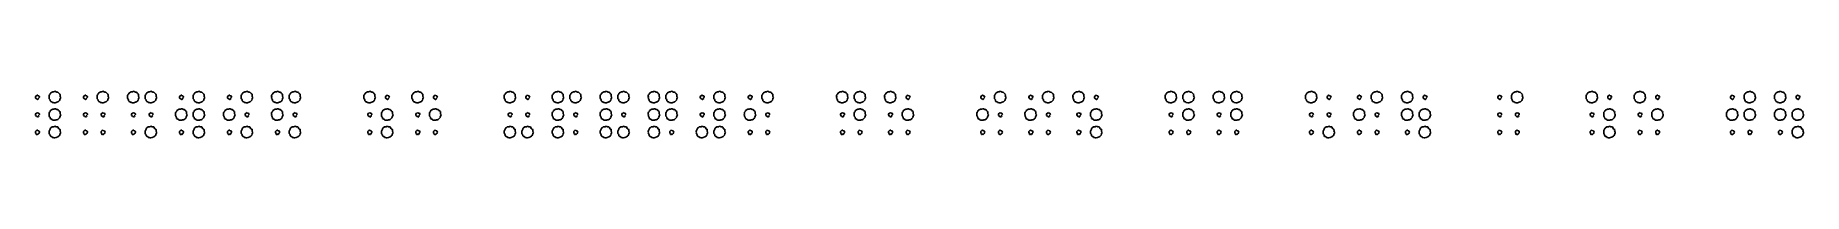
# Model space of a CAD drawing. Header units: millimetres. Extents: x -154 to -11, y -7 to 287.
# Drawn here: x -154.2 to -10.7, y 283.1 to 286.9 of the extents above.
import ezdxf

# ---------------------------------------------------------------- set-up
doc = ezdxf.new("R2010")
doc.units = ezdxf.units.MM
doc.layers.get('0').update_dxf_attribs({"linetype": 'CONTINUOUS'})

msp = doc.modelspace()

# ---------------------------------------------------------------- linework, layer by layer
at = {"color": 0}
for p, q in [((-152.581, 286.91), (-152.581, 286.91)), ((-148.687, 286.91), (-148.687, 286.91)), ((-146.215, 286.91), (-146.215, 286.91)), ((-144.793, 286.91), (-144.793, 286.91)), ((-140.898, 286.91), (-140.898, 286.91)), ((-137.004, 286.91), (-137.004, 286.91)), ((-134.532, 286.91), (-134.532, 286.91)), ((-133.11, 286.91), (-133.11, 286.91)), ((-127.044, 286.91), (-127.044, 286.91)), ((-123.149, 286.91), (-123.149, 286.91)), ((-115.661, 286.91), (-115.661, 286.91)), ((-111.767, 286.91), (-111.767, 286.91)), ((-110.345, 286.91), (-110.345, 286.91)), ((-107.872, 286.91), (-107.872, 286.91)), ((-106.45, 286.91), (-106.45, 286.91)), ((-103.978, 286.91), (-103.978, 286.91)), ((-102.556, 286.91), (-102.556, 286.91)), ((-98.6617, 286.91), (-98.6617, 286.91)), ((-94.7674, 286.91), (-94.7674, 286.91)), ((-88.701, 286.91), (-88.701, 286.91)), ((-87.279, 286.91), (-87.279, 286.91)), ((-84.8067, 286.91), (-84.8067, 286.91)), ((-75.9019, 286.91), (-75.9019, 286.91)), ((-72.0019, 286.91), (-72.0019, 286.91)), ((-69.53, 286.91), (-69.53, 286.91)), ((-62.0473, 286.91), (-62.0473, 286.91)), ((-60.6249, 286.91), (-60.6249, 286.91)), ((-58.1529, 286.91), (-58.1529, 286.91)), ((-56.7305, 286.91), (-56.7305, 286.91)), ((-50.6645, 286.91), (-50.6645, 286.91)), ((-45.3482, 286.91), (-45.3482, 286.91)), ((-42.8759, 286.91), (-42.8759, 286.91)), ((-33.9668, 286.91), (-33.9668, 286.91)), ((-27.9007, 286.91), (-27.9007, 286.91)), ((-24.0064, 286.91), (-24.0064, 286.91)), ((-15.096, 286.91), (-15.096, 286.91)), ((-12.6238, 286.91), (-12.6238, 286.91)), ((-153.998, 286.602), (-153.998, 286.602)), ((-152.581, 285.494), (-152.581, 285.494)), ((-150.104, 286.602), (-150.104, 286.602)), ((-142.32, 285.494), (-142.32, 285.494)), ((-142.315, 286.602), (-142.315, 286.602)), ((-140.898, 285.494), (-140.898, 285.494)), ((-138.426, 285.494), (-138.426, 285.494)), ((-138.421, 286.602), (-138.421, 286.602)), ((-134.532, 285.494), (-134.532, 285.494)), ((-125.622, 285.494), (-125.622, 285.494)), ((-125.616, 286.602), (-125.616, 286.602)), ((-121.727, 285.494), (-121.727, 285.494)), ((-121.722, 286.602), (-121.722, 286.602)), ((-114.233, 286.602), (-114.233, 286.602)), ((-111.767, 285.494), (-111.767, 285.494)), ((-107.872, 285.494), (-107.872, 285.494)), ((-103.978, 285.494), (-103.978, 285.494)), ((-102.556, 285.494), (-102.556, 285.494)), ((-100.078, 286.602), (-100.078, 286.602)), ((-98.6617, 285.494), (-98.6617, 285.494)), ((-96.1894, 285.494), (-96.1894, 285.494)), ((-96.1838, 286.602), (-96.1838, 286.602)), ((-87.279, 285.494), (-87.279, 285.494)), ((-83.3847, 285.494), (-83.3847, 285.494)), ((-83.379, 286.602), (-83.379, 286.602)), ((-77.324, 285.494), (-77.324, 285.494)), ((-77.3187, 286.602), (-77.3187, 286.602)), ((-73.4243, 285.494), (-73.4243, 285.494)), ((-73.4187, 286.602), (-73.4187, 286.602)), ((-68.1076, 285.494), (-68.1076, 285.494)), ((-68.1023, 286.602), (-68.1023, 286.602)), ((-60.6249, 285.494), (-60.6249, 285.494)), ((-56.7305, 285.494), (-56.7305, 285.494)), ((-49.2368, 286.602), (-49.2368, 286.602)), ((-46.7702, 285.494), (-46.7702, 285.494)), ((-46.7646, 286.602), (-46.7646, 286.602)), ((-42.8759, 285.494), (-42.8759, 285.494)), ((-41.4539, 285.494), (-41.4539, 285.494)), ((-41.4482, 286.602), (-41.4482, 286.602)), ((-35.3836, 286.602), (-35.3836, 286.602)), ((-26.4786, 285.494), (-26.4786, 285.494)), ((-26.473, 286.602), (-26.473, 286.602)), ((-22.5842, 285.494), (-22.5842, 285.494)), ((-22.5787, 286.602), (-22.5787, 286.602)), ((-16.5181, 285.494), (-16.5181, 285.494)), ((-16.5126, 286.602), (-16.5126, 286.602)), ((-15.096, 285.494), (-15.096, 285.494)), ((-12.6238, 285.494), (-12.6238, 285.494)), ((-11.2016, 285.494), (-11.2016, 285.494)), ((-11.1961, 286.602), (-11.1961, 286.602)), ((-153.998, 285.18), (-153.998, 285.18)), ((-152.581, 284.066), (-152.581, 284.066)), ((-150.104, 285.18), (-150.104, 285.18)), ((-148.682, 285.18), (-148.682, 285.18)), ((-146.209, 285.18), (-146.209, 285.18)), ((-144.793, 284.066), (-144.793, 284.066)), ((-144.787, 285.18), (-144.787, 285.18)), ((-140.898, 284.066), (-140.898, 284.066)), ((-137.004, 284.066), (-137.004, 284.066)), ((-136.999, 285.18), (-136.999, 285.18)), ((-133.11, 284.066), (-133.11, 284.066)), ((-133.104, 285.18), (-133.104, 285.18)), ((-127.038, 285.18), (-127.038, 285.18)), ((-125.622, 284.066), (-125.622, 284.066)), ((-123.144, 285.18), (-123.144, 285.18)), ((-115.661, 284.066), (-115.661, 284.066)), ((-115.656, 285.18), (-115.656, 285.18)), ((-114.239, 284.066), (-114.239, 284.066)), ((-114.233, 285.18), (-114.233, 285.18)), ((-111.767, 284.066), (-111.767, 284.066)), ((-110.339, 285.18), (-110.339, 285.18)), ((-107.872, 284.066), (-107.872, 284.066)), ((-106.45, 284.066), (-106.45, 284.066)), ((-106.445, 285.18), (-106.445, 285.18)), ((-103.978, 284.066), (-103.978, 284.066)), ((-100.084, 284.066), (-100.084, 284.066)), ((-100.078, 285.18), (-100.078, 285.18)), ((-98.6617, 284.066), (-98.6617, 284.066)), ((-94.7618, 285.18), (-94.7618, 285.18)), ((-88.6957, 285.18), (-88.6957, 285.18)), ((-84.8014, 285.18), (-84.8014, 285.18)), ((-75.8963, 285.18), (-75.8963, 285.18)), ((-71.9967, 285.18), (-71.9967, 285.18)), ((-69.5244, 285.18), (-69.5244, 285.18)), ((-68.1076, 284.066), (-68.1076, 284.066)), ((-62.0416, 285.18), (-62.0416, 285.18)), ((-58.1473, 285.18), (-58.1473, 285.18)), ((-50.6589, 285.18), (-50.6589, 285.18)), ((-49.2425, 284.066), (-49.2425, 284.066)), ((-49.2368, 285.18), (-49.2368, 285.18)), ((-45.3425, 285.18), (-45.3425, 285.18)), ((-41.4539, 284.066), (-41.4539, 284.066)), ((-35.3836, 285.18), (-35.3836, 285.18)), ((-33.9613, 285.18), (-33.9613, 285.18)), ((-27.8952, 285.18), (-27.8952, 285.18)), ((-26.4786, 284.066), (-26.4786, 284.066)), ((-24.0008, 285.18), (-24.0008, 285.18)), ((-11.2016, 284.066), (-11.2016, 284.066)), ((-153.998, 283.752), (-153.998, 283.752)), ((-150.104, 283.752), (-150.104, 283.752)), ((-148.682, 283.752), (-148.682, 283.752)), ((-146.209, 283.752), (-146.209, 283.752)), ((-142.315, 283.752), (-142.315, 283.752)), ((-138.421, 283.752), (-138.421, 283.752)), ((-134.527, 283.752), (-134.527, 283.752)), ((-127.038, 283.752), (-127.038, 283.752)), ((-123.144, 283.752), (-123.144, 283.752)), ((-121.722, 283.752), (-121.722, 283.752)), ((-110.339, 283.752), (-110.339, 283.752)), ((-102.55, 283.752), (-102.55, 283.752)), ((-96.1838, 283.752), (-96.1838, 283.752)), ((-94.7618, 283.752), (-94.7618, 283.752)), ((-88.6957, 283.752), (-88.6957, 283.752)), ((-87.2733, 283.752), (-87.2733, 283.752)), ((-84.8014, 283.752), (-84.8014, 283.752)), ((-83.379, 283.752), (-83.379, 283.752)), ((-77.3187, 283.752), (-77.3187, 283.752)), ((-75.8963, 283.752), (-75.8963, 283.752)), ((-73.4187, 283.752), (-73.4187, 283.752)), ((-71.9967, 283.752), (-71.9967, 283.752)), ((-69.5244, 283.752), (-69.5244, 283.752)), ((-62.0416, 283.752), (-62.0416, 283.752)), ((-60.6196, 283.752), (-60.6196, 283.752)), ((-58.1473, 283.752), (-58.1473, 283.752)), ((-56.7253, 283.752), (-56.7253, 283.752)), ((-50.6589, 283.752), (-50.6589, 283.752)), ((-46.7646, 283.752), (-46.7646, 283.752)), ((-45.3425, 283.752), (-45.3425, 283.752)), ((-42.8703, 283.752), (-42.8703, 283.752)), ((-35.3836, 283.752), (-35.3836, 283.752)), ((-33.9613, 283.752), (-33.9613, 283.752)), ((-27.8952, 283.752), (-27.8952, 283.752)), ((-24.0008, 283.752), (-24.0008, 283.752)), ((-22.5787, 283.752), (-22.5787, 283.752)), ((-16.5126, 283.752), (-16.5126, 283.752)), ((-15.0905, 283.752), (-15.0905, 283.752)), ((-12.6183, 283.752), (-12.6183, 283.752))]:
    msp.add_line(p, q, dxfattribs=at)
for points in [[(-152.581, 286.91), (-152.727, 286.828), (-152.733, 286.889), (-152.807, 286.85)], [(-152.35, 286.85), (-152.452, 286.828), (-152.5, 286.91), (-152.581, 286.91)], [(-148.687, 286.91), (-148.833, 286.828), (-148.839, 286.889), (-148.913, 286.85)], [(-148.456, 286.85), (-148.558, 286.828), (-148.606, 286.91), (-148.687, 286.91)], [(-146.215, 286.91), (-146.361, 286.828), (-146.372, 286.889), (-146.447, 286.85)], [(-145.983, 286.85), (-146.085, 286.828), (-146.138, 286.91), (-146.215, 286.91)], [(-144.793, 286.91), (-144.939, 286.828), (-144.944, 286.889), (-145.019, 286.85)], [(-144.561, 286.85), (-144.663, 286.828), (-144.712, 286.91), (-144.793, 286.91)], [(-140.898, 286.91), (-141.044, 286.828), (-141.05, 286.889), (-141.125, 286.85)], [(-140.667, 286.85), (-140.769, 286.828), (-140.817, 286.91), (-140.898, 286.91)], [(-137.004, 286.91), (-137.15, 286.828), (-137.156, 286.889), (-137.23, 286.85)], [(-136.773, 286.85), (-136.875, 286.828), (-136.923, 286.91), (-137.004, 286.91)], [(-134.532, 286.91), (-134.678, 286.828), (-134.689, 286.889), (-134.764, 286.85)], [(-134.3, 286.85), (-134.402, 286.828), (-134.455, 286.91), (-134.532, 286.91)], [(-133.11, 286.91), (-133.256, 286.828), (-133.261, 286.889), (-133.336, 286.85)], [(-132.878, 286.85), (-132.98, 286.828), (-133.029, 286.91), (-133.11, 286.91)], [(-127.044, 286.91), (-127.19, 286.828), (-127.201, 286.889), (-127.275, 286.85)], [(-126.812, 286.85), (-126.914, 286.828), (-126.966, 286.91), (-127.044, 286.91)], [(-123.149, 286.91), (-123.295, 286.828), (-123.306, 286.889), (-123.381, 286.85)], [(-122.918, 286.85), (-123.02, 286.828), (-123.072, 286.91), (-123.149, 286.91)], [(-115.661, 286.91), (-115.807, 286.828), (-115.818, 286.889), (-115.892, 286.85)], [(-115.43, 286.85), (-115.532, 286.828), (-115.584, 286.91), (-115.661, 286.91)], [(-111.767, 286.91), (-111.913, 286.828), (-111.924, 286.889), (-111.998, 286.85)], [(-111.535, 286.85), (-111.637, 286.828), (-111.689, 286.91), (-111.767, 286.91)], [(-110.345, 286.91), (-110.491, 286.828), (-110.496, 286.889), (-110.57, 286.85)], [(-110.113, 286.85), (-110.215, 286.828), (-110.263, 286.91), (-110.345, 286.91)], [(-107.872, 286.91), (-108.018, 286.828), (-108.029, 286.889), (-108.104, 286.85)], [(-107.641, 286.85), (-107.743, 286.828), (-107.795, 286.91), (-107.872, 286.91)], [(-106.45, 286.91), (-106.596, 286.828), (-106.602, 286.889), (-106.676, 286.85)], [(-106.219, 286.85), (-106.321, 286.828), (-106.369, 286.91), (-106.45, 286.91)], [(-103.978, 286.91), (-104.124, 286.828), (-104.135, 286.889), (-104.209, 286.85)], [(-103.747, 286.85), (-103.849, 286.828), (-103.901, 286.91), (-103.978, 286.91)], [(-102.556, 286.91), (-102.702, 286.828), (-102.707, 286.889), (-102.782, 286.85)], [(-102.324, 286.85), (-102.427, 286.828), (-102.475, 286.91), (-102.556, 286.91)], [(-98.6617, 286.91), (-98.8078, 286.828), (-98.8131, 286.889), (-98.8875, 286.85)], [(-98.4299, 286.85), (-98.5319, 286.828), (-98.5802, 286.91), (-98.6617, 286.91)], [(-94.7674, 286.91), (-94.9134, 286.828), (-94.9187, 286.889), (-94.9932, 286.85)], [(-94.5356, 286.85), (-94.6376, 286.828), (-94.6859, 286.91), (-94.7674, 286.91)], [(-88.701, 286.91), (-88.8471, 286.828), (-88.8584, 286.889), (-88.9328, 286.85)], [(-88.4696, 286.85), (-88.5716, 286.828), (-88.6241, 286.91), (-88.701, 286.91)], [(-87.279, 286.91), (-87.425, 286.828), (-87.4307, 286.889), (-87.5051, 286.85)], [(-87.0476, 286.85), (-87.1495, 286.828), (-87.1978, 286.91), (-87.279, 286.91)], [(-84.8067, 286.91), (-84.9528, 286.828), (-84.9641, 286.889), (-85.0381, 286.85)], [(-84.5753, 286.85), (-84.6772, 286.828), (-84.7295, 286.91), (-84.8067, 286.91)], [(-75.9019, 286.91), (-76.048, 286.828), (-76.0536, 286.889), (-76.128, 286.85)], [(-75.6705, 286.85), (-75.7724, 286.828), (-75.8208, 286.91), (-75.9019, 286.91)], [(-72.0019, 286.91), (-72.148, 286.828), (-72.1536, 286.889), (-72.2281, 286.85)], [(-71.7705, 286.85), (-71.8725, 286.828), (-71.9208, 286.91), (-72.0019, 286.91)], [(-69.53, 286.91), (-69.6761, 286.828), (-69.687, 286.889), (-69.7615, 286.85)], [(-69.2983, 286.85), (-69.4002, 286.828), (-69.4528, 286.91), (-69.53, 286.91)], [(-62.0473, 286.91), (-62.1933, 286.828), (-62.2042, 286.889), (-62.2787, 286.85)], [(-61.8155, 286.85), (-61.9174, 286.828), (-61.97, 286.91), (-62.0473, 286.91)], [(-60.6249, 286.91), (-60.7709, 286.828), (-60.7766, 286.889), (-60.851, 286.85)], [(-60.3934, 286.85), (-60.4954, 286.828), (-60.5437, 286.91), (-60.6249, 286.91)], [(-58.1529, 286.91), (-58.299, 286.828), (-58.3099, 286.889), (-58.3844, 286.85)], [(-57.9212, 286.85), (-58.0231, 286.828), (-58.0757, 286.91), (-58.1529, 286.91)], [(-56.7305, 286.91), (-56.8766, 286.828), (-56.8822, 286.889), (-56.9567, 286.85)], [(-56.4991, 286.85), (-56.6011, 286.828), (-56.6494, 286.91), (-56.7305, 286.91)], [(-50.6645, 286.91), (-50.8106, 286.828), (-50.8215, 286.889), (-50.896, 286.85)], [(-50.4331, 286.85), (-50.5351, 286.828), (-50.5873, 286.91), (-50.6645, 286.91)], [(-45.3482, 286.91), (-45.4942, 286.828), (-45.4995, 286.889), (-45.574, 286.85)], [(-45.1164, 286.85), (-45.2183, 286.828), (-45.2667, 286.91), (-45.3482, 286.91)], [(-42.8759, 286.91), (-43.022, 286.828), (-43.0329, 286.889), (-43.1073, 286.85)], [(-42.6445, 286.85), (-42.7464, 286.828), (-42.7986, 286.91), (-42.8759, 286.91)], [(-33.9668, 286.91), (-34.1129, 286.828), (-34.1184, 286.889), (-34.1928, 286.85)], [(-33.7353, 286.85), (-33.8373, 286.828), (-33.8855, 286.91), (-33.9668, 286.91)], [(-27.9007, 286.91), (-28.0468, 286.828), (-28.0578, 286.889), (-28.1322, 286.85)], [(-27.6692, 286.85), (-27.7712, 286.828), (-27.8235, 286.91), (-27.9007, 286.91)], [(-24.0064, 286.91), (-24.1524, 286.828), (-24.1635, 286.889), (-24.2379, 286.85)], [(-23.7749, 286.85), (-23.8768, 286.828), (-23.9292, 286.91), (-24.0064, 286.91)], [(-15.096, 286.91), (-15.242, 286.828), (-15.2475, 286.889), (-15.322, 286.85)], [(-14.8645, 286.85), (-14.9665, 286.828), (-15.0147, 286.91), (-15.096, 286.91)], [(-12.6238, 286.91), (-12.7699, 286.828), (-12.7809, 286.889), (-12.8553, 286.85)], [(-12.3923, 286.85), (-12.4942, 286.828), (-12.5466, 286.91), (-12.6238, 286.91)], [(-154.108, 286.552), (-154.169, 286.442), (-154.153, 286.487), (-154.153, 286.447)], [(-154.153, 286.447), (-154.169, 286.354), (-154.137, 286.359), (-154.108, 286.326)], [(-153.998, 286.602), (-154.11, 286.504), (-154.078, 286.585), (-154.108, 286.552)], [(-154.108, 286.326), (-154.11, 286.29), (-154.042, 286.282), (-153.998, 286.282)], [(-153.877, 286.552), (-154.017, 286.504), (-153.95, 286.602), (-153.998, 286.602)], [(-153.998, 286.282), (-154.017, 286.173), (-153.91, 286.296), (-153.877, 286.326)], [(-153.877, 286.326), (-153.955, 286.354), (-153.833, 286.399), (-153.833, 286.447)], [(-153.833, 286.447), (-153.838, 286.442), (-153.846, 286.522), (-153.877, 286.552)], [(-152.978, 286.679), (-153.078, 286.599), (-153.045, 286.527), (-153.045, 286.447)], [(-153.045, 286.447), (-153.078, 286.316), (-153.022, 286.283), (-152.978, 286.21)], [(-152.807, 286.85), (-152.992, 286.75), (-152.937, 286.756), (-152.978, 286.679)], [(-152.978, 286.21), (-152.992, 286.056), (-152.88, 286.085), (-152.807, 286.045)], [(-152.807, 286.045), (-152.846, 285.975), (-152.659, 285.984), (-152.581, 285.984)], [(-152.581, 285.494), (-152.727, 285.412), (-152.733, 285.473), (-152.807, 285.433)], [(-152.581, 285.984), (-152.57, 285.975), (-152.423, 286.004), (-152.35, 286.045)], [(-152.35, 285.433), (-152.452, 285.412), (-152.5, 285.494), (-152.581, 285.494)], [(-152.174, 286.679), (-152.306, 286.75), (-152.275, 286.813), (-152.35, 286.85)], [(-152.35, 286.045), (-152.306, 286.056), (-152.218, 286.14), (-152.174, 286.21)], [(-152.113, 286.447), (-152.22, 286.482), (-152.132, 286.604), (-152.174, 286.679)], [(-152.174, 286.21), (-152.22, 286.199), (-152.113, 286.362), (-152.113, 286.447)], [(-150.214, 286.552), (-150.275, 286.442), (-150.258, 286.487), (-150.258, 286.447)], [(-150.258, 286.447), (-150.275, 286.354), (-150.243, 286.359), (-150.214, 286.326)], [(-150.104, 286.602), (-150.215, 286.504), (-150.184, 286.585), (-150.214, 286.552)], [(-150.214, 286.326), (-150.215, 286.29), (-150.148, 286.282), (-150.104, 286.282)], [(-149.982, 286.552), (-150.123, 286.504), (-150.055, 286.602), (-150.104, 286.602)], [(-150.104, 286.282), (-150.123, 286.173), (-150.016, 286.296), (-149.982, 286.326)], [(-149.982, 286.326), (-150.061, 286.354), (-149.938, 286.399), (-149.938, 286.447)], [(-149.938, 286.447), (-149.944, 286.442), (-149.952, 286.522), (-149.982, 286.552)], [(-149.084, 286.679), (-149.183, 286.599), (-149.15, 286.527), (-149.15, 286.447)], [(-149.15, 286.447), (-149.183, 286.316), (-149.128, 286.283), (-149.084, 286.21)], [(-148.913, 286.85), (-149.098, 286.75), (-149.043, 286.756), (-149.084, 286.679)], [(-149.084, 286.21), (-149.098, 286.056), (-148.986, 286.085), (-148.913, 286.045)], [(-148.913, 286.045), (-148.952, 285.975), (-148.764, 285.984), (-148.687, 285.984)], [(-148.687, 285.984), (-148.676, 285.975), (-148.529, 286.004), (-148.456, 286.045)], [(-148.279, 286.679), (-148.411, 286.75), (-148.381, 286.813), (-148.456, 286.85)], [(-148.456, 286.045), (-148.411, 286.056), (-148.323, 286.14), (-148.279, 286.21)], [(-148.219, 286.447), (-148.326, 286.482), (-148.238, 286.604), (-148.279, 286.679)], [(-148.279, 286.21), (-148.326, 286.199), (-148.219, 286.362), (-148.219, 286.447)], [(-146.617, 286.679), (-146.711, 286.599), (-146.684, 286.527), (-146.684, 286.447)], [(-146.684, 286.447), (-146.711, 286.316), (-146.661, 286.283), (-146.617, 286.21)], [(-146.447, 286.85), (-146.626, 286.75), (-146.576, 286.756), (-146.617, 286.679)], [(-146.617, 286.21), (-146.626, 286.056), (-146.52, 286.085), (-146.447, 286.045)], [(-146.447, 286.045), (-146.48, 285.975), (-146.295, 285.984), (-146.215, 285.984)], [(-146.215, 285.984), (-146.204, 285.975), (-146.061, 286.004), (-145.983, 286.045)], [(-145.813, 286.679), (-145.935, 286.75), (-145.909, 286.813), (-145.983, 286.85)], [(-145.983, 286.045), (-145.935, 286.056), (-145.852, 286.14), (-145.813, 286.21)], [(-145.752, 286.447), (-145.854, 286.482), (-145.771, 286.604), (-145.813, 286.679)], [(-145.813, 286.21), (-145.854, 286.199), (-145.752, 286.362), (-145.752, 286.447)], [(-145.19, 286.679), (-145.289, 286.599), (-145.256, 286.527), (-145.256, 286.447)], [(-145.256, 286.447), (-145.289, 286.316), (-145.234, 286.283), (-145.19, 286.21)], [(-145.019, 286.85), (-145.203, 286.75), (-145.148, 286.756), (-145.19, 286.679)], [(-145.19, 286.21), (-145.203, 286.056), (-145.092, 286.085), (-145.019, 286.045)], [(-145.019, 286.045), (-145.057, 285.975), (-144.87, 285.984), (-144.793, 285.984)], [(-144.793, 285.984), (-144.782, 285.975), (-144.634, 286.004), (-144.561, 286.045)], [(-144.385, 286.679), (-144.517, 286.75), (-144.487, 286.813), (-144.561, 286.85)], [(-144.561, 286.045), (-144.517, 286.056), (-144.429, 286.14), (-144.385, 286.21)], [(-144.324, 286.447), (-144.432, 286.482), (-144.344, 286.604), (-144.385, 286.679)], [(-144.385, 286.21), (-144.432, 286.199), (-144.324, 286.362), (-144.324, 286.447)], [(-142.32, 285.494), (-142.467, 285.412), (-142.478, 285.473), (-142.552, 285.433)], [(-142.425, 286.552), (-142.486, 286.442), (-142.469, 286.487), (-142.469, 286.447)], [(-142.469, 286.447), (-142.486, 286.354), (-142.454, 286.359), (-142.425, 286.326)], [(-142.315, 286.602), (-142.427, 286.504), (-142.395, 286.585), (-142.425, 286.552)], [(-142.425, 286.326), (-142.427, 286.29), (-142.359, 286.282), (-142.315, 286.282)], [(-142.194, 286.552), (-142.335, 286.504), (-142.267, 286.602), (-142.315, 286.602)], [(-142.315, 286.282), (-142.335, 286.173), (-142.227, 286.296), (-142.194, 286.326)], [(-142.089, 285.433), (-142.191, 285.412), (-142.244, 285.494), (-142.32, 285.494)], [(-142.194, 286.326), (-142.272, 286.354), (-142.15, 286.399), (-142.15, 286.447)], [(-142.15, 286.447), (-142.155, 286.442), (-142.163, 286.522), (-142.194, 286.552)], [(-141.295, 286.679), (-141.394, 286.599), (-141.362, 286.527), (-141.362, 286.447)], [(-141.362, 286.447), (-141.394, 286.316), (-141.339, 286.283), (-141.295, 286.21)], [(-141.125, 286.85), (-141.309, 286.75), (-141.254, 286.756), (-141.295, 286.679)], [(-141.295, 286.21), (-141.309, 286.056), (-141.198, 286.085), (-141.125, 286.045)], [(-141.125, 286.045), (-141.163, 285.975), (-140.976, 285.984), (-140.898, 285.984)], [(-140.898, 285.494), (-141.044, 285.412), (-141.05, 285.473), (-141.125, 285.433)], [(-140.898, 285.984), (-140.887, 285.975), (-140.74, 286.004), (-140.667, 286.045)], [(-140.667, 285.433), (-140.769, 285.412), (-140.817, 285.494), (-140.898, 285.494)], [(-140.491, 286.679), (-140.623, 286.75), (-140.593, 286.813), (-140.667, 286.85)], [(-140.667, 286.045), (-140.623, 286.056), (-140.535, 286.14), (-140.491, 286.21)], [(-140.43, 286.447), (-140.537, 286.482), (-140.449, 286.604), (-140.491, 286.679)], [(-140.491, 286.21), (-140.537, 286.199), (-140.43, 286.362), (-140.43, 286.447)], [(-138.426, 285.494), (-138.572, 285.412), (-138.583, 285.473), (-138.658, 285.433)], [(-138.531, 286.552), (-138.592, 286.442), (-138.575, 286.487), (-138.575, 286.447)], [(-138.575, 286.447), (-138.592, 286.354), (-138.56, 286.359), (-138.531, 286.326)], [(-138.421, 286.602), (-138.532, 286.504), (-138.501, 286.585), (-138.531, 286.552)], [(-138.531, 286.326), (-138.532, 286.29), (-138.465, 286.282), (-138.421, 286.282)], [(-138.299, 286.552), (-138.44, 286.504), (-138.372, 286.602), (-138.421, 286.602)], [(-138.421, 286.282), (-138.44, 286.173), (-138.333, 286.296), (-138.299, 286.326)], [(-138.195, 285.433), (-138.297, 285.412), (-138.349, 285.494), (-138.426, 285.494)], [(-138.299, 286.326), (-138.378, 286.354), (-138.255, 286.399), (-138.255, 286.447)], [(-138.255, 286.447), (-138.261, 286.442), (-138.269, 286.522), (-138.299, 286.552)], [(-137.401, 286.679), (-137.5, 286.599), (-137.467, 286.527), (-137.467, 286.447)], [(-137.467, 286.447), (-137.5, 286.316), (-137.445, 286.283), (-137.401, 286.21)], [(-137.23, 286.85), (-137.415, 286.75), (-137.36, 286.756), (-137.401, 286.679)], [(-137.401, 286.21), (-137.415, 286.056), (-137.303, 286.085), (-137.23, 286.045)], [(-137.23, 286.045), (-137.269, 285.975), (-137.081, 285.984), (-137.004, 285.984)], [(-137.004, 285.984), (-136.993, 285.975), (-136.846, 286.004), (-136.773, 286.045)], [(-136.596, 286.679), (-136.729, 286.75), (-136.698, 286.813), (-136.773, 286.85)], [(-136.773, 286.045), (-136.729, 286.056), (-136.64, 286.14), (-136.596, 286.21)], [(-136.536, 286.447), (-136.643, 286.482), (-136.555, 286.604), (-136.596, 286.679)], [(-136.596, 286.21), (-136.643, 286.199), (-136.536, 286.362), (-136.536, 286.447)], [(-134.934, 286.679), (-135.028, 286.599), (-135, 286.527), (-135, 286.447)], [(-135, 286.447), (-135.028, 286.316), (-134.978, 286.283), (-134.934, 286.21)], [(-134.764, 286.85), (-134.942, 286.75), (-134.893, 286.756), (-134.934, 286.679)], [(-134.934, 286.21), (-134.942, 286.056), (-134.837, 286.085), (-134.764, 286.045)], [(-134.764, 286.045), (-134.796, 285.975), (-134.612, 285.984), (-134.532, 285.984)], [(-134.532, 285.494), (-134.678, 285.412), (-134.689, 285.473), (-134.764, 285.433)], [(-134.532, 285.984), (-134.521, 285.975), (-134.378, 286.004), (-134.3, 286.045)], [(-134.3, 285.433), (-134.402, 285.412), (-134.455, 285.494), (-134.532, 285.494)], [(-134.13, 286.679), (-134.252, 286.75), (-134.226, 286.813), (-134.3, 286.85)], [(-134.3, 286.045), (-134.252, 286.056), (-134.17, 286.14), (-134.13, 286.21)], [(-134.069, 286.447), (-134.171, 286.482), (-134.088, 286.604), (-134.13, 286.679)], [(-134.13, 286.21), (-134.171, 286.199), (-134.069, 286.362), (-134.069, 286.447)], [(-133.507, 286.679), (-133.606, 286.599), (-133.573, 286.527), (-133.573, 286.447)], [(-133.573, 286.447), (-133.606, 286.316), (-133.551, 286.283), (-133.507, 286.21)], [(-133.336, 286.85), (-133.52, 286.75), (-133.465, 286.756), (-133.507, 286.679)], [(-133.507, 286.21), (-133.52, 286.056), (-133.409, 286.085), (-133.336, 286.045)], [(-133.336, 286.045), (-133.374, 285.975), (-133.187, 285.984), (-133.11, 285.984)], [(-133.11, 285.984), (-133.099, 285.975), (-132.951, 286.004), (-132.878, 286.045)], [(-132.702, 286.679), (-132.834, 286.75), (-132.804, 286.813), (-132.878, 286.85)], [(-132.878, 286.045), (-132.834, 286.056), (-132.746, 286.14), (-132.702, 286.21)], [(-132.641, 286.447), (-132.749, 286.482), (-132.661, 286.604), (-132.702, 286.679)], [(-132.702, 286.21), (-132.749, 286.199), (-132.641, 286.362), (-132.641, 286.447)], [(-127.446, 286.679), (-127.54, 286.599), (-127.512, 286.527), (-127.512, 286.447)], [(-127.512, 286.447), (-127.54, 286.316), (-127.49, 286.283), (-127.446, 286.21)], [(-127.275, 286.85), (-127.454, 286.75), (-127.405, 286.756), (-127.446, 286.679)], [(-127.446, 286.21), (-127.454, 286.056), (-127.348, 286.085), (-127.275, 286.045)], [(-127.275, 286.045), (-127.308, 285.975), (-127.123, 285.984), (-127.044, 285.984)], [(-127.044, 285.984), (-127.033, 285.975), (-126.889, 286.004), (-126.812, 286.045)], [(-126.641, 286.679), (-126.764, 286.75), (-126.738, 286.813), (-126.812, 286.85)], [(-126.812, 286.045), (-126.764, 286.056), (-126.681, 286.14), (-126.641, 286.21)], [(-126.581, 286.447), (-126.683, 286.482), (-126.6, 286.604), (-126.641, 286.679)], [(-126.641, 286.21), (-126.683, 286.199), (-126.581, 286.362), (-126.581, 286.447)], [(-125.622, 285.494), (-125.768, 285.412), (-125.773, 285.473), (-125.847, 285.433)], [(-125.721, 286.552), (-125.79, 286.442), (-125.77, 286.487), (-125.77, 286.447)], [(-125.77, 286.447), (-125.79, 286.354), (-125.754, 286.359), (-125.721, 286.326)], [(-125.616, 286.602), (-125.728, 286.504), (-125.69, 286.585), (-125.721, 286.552)], [(-125.721, 286.326), (-125.728, 286.29), (-125.656, 286.282), (-125.616, 286.282)], [(-125.495, 286.552), (-125.635, 286.504), (-125.563, 286.602), (-125.616, 286.602)], [(-125.616, 286.282), (-125.635, 286.173), (-125.524, 286.296), (-125.495, 286.326)], [(-125.39, 285.433), (-125.492, 285.412), (-125.54, 285.494), (-125.622, 285.494)], [(-125.495, 286.326), (-125.578, 286.354), (-125.451, 286.399), (-125.451, 286.447)], [(-125.451, 286.447), (-125.459, 286.442), (-125.464, 286.522), (-125.495, 286.552)], [(-123.552, 286.679), (-123.645, 286.599), (-123.618, 286.527), (-123.618, 286.447)], [(-123.618, 286.447), (-123.645, 286.316), (-123.596, 286.283), (-123.552, 286.21)], [(-123.381, 286.85), (-123.56, 286.75), (-123.51, 286.756), (-123.552, 286.679)], [(-123.552, 286.21), (-123.56, 286.056), (-123.454, 286.085), (-123.381, 286.045)], [(-123.381, 286.045), (-123.414, 285.975), (-123.229, 285.984), (-123.149, 285.984)], [(-123.149, 285.984), (-123.138, 285.975), (-122.995, 286.004), (-122.918, 286.045)], [(-122.747, 286.679), (-122.87, 286.75), (-122.844, 286.813), (-122.918, 286.85)], [(-122.918, 286.045), (-122.87, 286.056), (-122.787, 286.14), (-122.747, 286.21)], [(-122.686, 286.447), (-122.788, 286.482), (-122.706, 286.604), (-122.747, 286.679)], [(-122.747, 286.21), (-122.788, 286.199), (-122.686, 286.362), (-122.686, 286.447)], [(-121.727, 285.494), (-121.873, 285.412), (-121.879, 285.473), (-121.953, 285.433)], [(-121.827, 286.552), (-121.895, 286.442), (-121.876, 286.487), (-121.876, 286.447)], [(-121.876, 286.447), (-121.895, 286.354), (-121.859, 286.359), (-121.827, 286.326)], [(-121.722, 286.602), (-121.833, 286.504), (-121.796, 286.585), (-121.827, 286.552)], [(-121.827, 286.326), (-121.833, 286.29), (-121.762, 286.282), (-121.722, 286.282)], [(-121.6, 286.552), (-121.741, 286.504), (-121.669, 286.602), (-121.722, 286.602)], [(-121.722, 286.282), (-121.741, 286.173), (-121.629, 286.296), (-121.6, 286.326)], [(-121.496, 285.433), (-121.598, 285.412), (-121.646, 285.494), (-121.727, 285.494)], [(-121.6, 286.326), (-121.683, 286.354), (-121.556, 286.399), (-121.556, 286.447)], [(-121.556, 286.447), (-121.565, 286.442), (-121.57, 286.522), (-121.6, 286.552)], [(-116.064, 286.679), (-116.157, 286.599), (-116.13, 286.527), (-116.13, 286.447)], [(-116.13, 286.447), (-116.157, 286.316), (-116.108, 286.283), (-116.064, 286.21)], [(-115.892, 286.85), (-116.072, 286.75), (-116.022, 286.756), (-116.064, 286.679)], [(-116.064, 286.21), (-116.072, 286.056), (-115.965, 286.085), (-115.892, 286.045)], [(-115.892, 286.045), (-115.926, 285.975), (-115.741, 285.984), (-115.661, 285.984)], [(-115.661, 285.984), (-115.65, 285.975), (-115.507, 286.004), (-115.43, 286.045)], [(-115.259, 286.679), (-115.381, 286.75), (-115.355, 286.813), (-115.43, 286.85)], [(-115.43, 286.045), (-115.381, 286.056), (-115.299, 286.14), (-115.259, 286.21)], [(-115.198, 286.447), (-115.3, 286.482), (-115.217, 286.604), (-115.259, 286.679)], [(-115.259, 286.21), (-115.3, 286.199), (-115.198, 286.362), (-115.198, 286.447)], [(-114.338, 286.552), (-114.407, 286.442), (-114.388, 286.487), (-114.388, 286.447)], [(-114.388, 286.447), (-114.407, 286.354), (-114.371, 286.359), (-114.338, 286.326)], [(-114.233, 286.602), (-114.345, 286.504), (-114.308, 286.585), (-114.338, 286.552)], [(-114.338, 286.326), (-114.345, 286.29), (-114.274, 286.282), (-114.233, 286.282)], [(-114.112, 286.552), (-114.253, 286.504), (-114.181, 286.602), (-114.233, 286.602)], [(-114.233, 286.282), (-114.253, 286.173), (-114.141, 286.296), (-114.112, 286.326)], [(-114.112, 286.326), (-114.195, 286.354), (-114.068, 286.399), (-114.068, 286.447)], [(-114.068, 286.447), (-114.076, 286.442), (-114.082, 286.522), (-114.112, 286.552)], [(-112.169, 286.679), (-112.263, 286.599), (-112.235, 286.527), (-112.235, 286.447)], [(-112.235, 286.447), (-112.263, 286.316), (-112.213, 286.283), (-112.169, 286.21)], [(-111.998, 286.85), (-112.177, 286.75), (-112.128, 286.756), (-112.169, 286.679)], [(-112.169, 286.21), (-112.177, 286.056), (-112.071, 286.085), (-111.998, 286.045)], [(-111.998, 286.045), (-112.031, 285.975), (-111.847, 285.984), (-111.767, 285.984)], [(-111.767, 285.494), (-111.913, 285.412), (-111.924, 285.473), (-111.998, 285.433)], [(-111.767, 285.984), (-111.756, 285.975), (-111.613, 286.004), (-111.535, 286.045)], [(-111.535, 285.433), (-111.637, 285.412), (-111.689, 285.494), (-111.767, 285.494)], [(-111.364, 286.679), (-111.487, 286.75), (-111.461, 286.813), (-111.535, 286.85)], [(-111.535, 286.045), (-111.487, 286.056), (-111.404, 286.14), (-111.364, 286.21)], [(-111.304, 286.447), (-111.406, 286.482), (-111.323, 286.604), (-111.364, 286.679)], [(-111.364, 286.21), (-111.406, 286.199), (-111.304, 286.362), (-111.304, 286.447)], [(-110.742, 286.679), (-110.841, 286.599), (-110.808, 286.527), (-110.808, 286.447)], [(-110.808, 286.447), (-110.841, 286.316), (-110.786, 286.283), (-110.742, 286.21)], [(-110.57, 286.85), (-110.755, 286.75), (-110.7, 286.756), (-110.742, 286.679)], [(-110.742, 286.21), (-110.755, 286.056), (-110.643, 286.085), (-110.57, 286.045)], [(-110.57, 286.045), (-110.609, 285.975), (-110.422, 285.984), (-110.345, 285.984)], [(-110.345, 285.984), (-110.334, 285.975), (-110.186, 286.004), (-110.113, 286.045)], [(-109.937, 286.679), (-110.069, 286.75), (-110.039, 286.813), (-110.113, 286.85)], [(-110.113, 286.045), (-110.069, 286.056), (-109.981, 286.14), (-109.937, 286.21)], [(-109.876, 286.447), (-109.983, 286.482), (-109.895, 286.604), (-109.937, 286.679)], [(-109.937, 286.21), (-109.983, 286.199), (-109.876, 286.362), (-109.876, 286.447)], [(-108.275, 286.679), (-108.368, 286.599), (-108.341, 286.527), (-108.341, 286.447)], [(-108.341, 286.447), (-108.368, 286.316), (-108.319, 286.283), (-108.275, 286.21)], [(-108.104, 286.85), (-108.283, 286.75), (-108.233, 286.756), (-108.275, 286.679)], [(-108.275, 286.21), (-108.283, 286.056), (-108.177, 286.085), (-108.104, 286.045)], [(-108.104, 286.045), (-108.137, 285.975), (-107.952, 285.984), (-107.872, 285.984)], [(-107.872, 285.494), (-108.018, 285.412), (-108.029, 285.473), (-108.104, 285.433)], [(-107.872, 285.984), (-107.861, 285.975), (-107.718, 286.004), (-107.641, 286.045)], [(-107.641, 285.433), (-107.743, 285.412), (-107.795, 285.494), (-107.872, 285.494)], [(-107.47, 286.679), (-107.593, 286.75), (-107.567, 286.813), (-107.641, 286.85)], [(-107.641, 286.045), (-107.593, 286.056), (-107.51, 286.14), (-107.47, 286.21)], [(-107.41, 286.447), (-107.511, 286.482), (-107.429, 286.604), (-107.47, 286.679)], [(-107.47, 286.21), (-107.511, 286.199), (-107.41, 286.362), (-107.41, 286.447)], [(-106.847, 286.679), (-106.946, 286.599), (-106.913, 286.527), (-106.913, 286.447)], [(-106.913, 286.447), (-106.946, 286.316), (-106.891, 286.283), (-106.847, 286.21)], [(-106.676, 286.85), (-106.861, 286.75), (-106.806, 286.756), (-106.847, 286.679)], [(-106.847, 286.21), (-106.861, 286.056), (-106.749, 286.085), (-106.676, 286.045)], [(-106.676, 286.045), (-106.715, 285.975), (-106.528, 285.984), (-106.45, 285.984)], [(-106.45, 285.984), (-106.439, 285.975), (-106.292, 286.004), (-106.219, 286.045)], [(-106.043, 286.679), (-106.175, 286.75), (-106.144, 286.813), (-106.219, 286.85)], [(-106.219, 286.045), (-106.175, 286.056), (-106.087, 286.14), (-106.043, 286.21)], [(-105.982, 286.447), (-106.089, 286.482), (-106.001, 286.604), (-106.043, 286.679)], [(-106.043, 286.21), (-106.089, 286.199), (-105.982, 286.362), (-105.982, 286.447)], [(-104.381, 286.679), (-104.474, 286.599), (-104.447, 286.527), (-104.447, 286.447)], [(-104.447, 286.447), (-104.474, 286.316), (-104.425, 286.283), (-104.381, 286.21)], [(-104.209, 286.85), (-104.389, 286.75), (-104.339, 286.756), (-104.381, 286.679)], [(-104.381, 286.21), (-104.389, 286.056), (-104.283, 286.085), (-104.209, 286.045)], [(-104.209, 286.045), (-104.243, 285.975), (-104.058, 285.984), (-103.978, 285.984)], [(-103.978, 285.494), (-104.124, 285.412), (-104.135, 285.473), (-104.209, 285.433)], [(-103.978, 285.984), (-103.967, 285.975), (-103.824, 286.004), (-103.747, 286.045)], [(-103.747, 285.433), (-103.849, 285.412), (-103.901, 285.494), (-103.978, 285.494)], [(-103.576, 286.679), (-103.698, 286.75), (-103.672, 286.813), (-103.747, 286.85)], [(-103.747, 286.045), (-103.698, 286.056), (-103.616, 286.14), (-103.576, 286.21)], [(-103.515, 286.447), (-103.617, 286.482), (-103.534, 286.604), (-103.576, 286.679)], [(-103.576, 286.21), (-103.617, 286.199), (-103.515, 286.362), (-103.515, 286.447)], [(-102.953, 286.679), (-103.052, 286.599), (-103.019, 286.527), (-103.019, 286.447)], [(-103.019, 286.447), (-103.052, 286.316), (-102.997, 286.283), (-102.953, 286.21)], [(-102.782, 286.85), (-102.967, 286.75), (-102.912, 286.756), (-102.953, 286.679)], [(-102.953, 286.21), (-102.967, 286.056), (-102.855, 286.085), (-102.782, 286.045)], [(-102.782, 286.045), (-102.821, 285.975), (-102.633, 285.984), (-102.556, 285.984)], [(-102.556, 285.494), (-102.702, 285.412), (-102.707, 285.473), (-102.782, 285.433)], [(-102.556, 285.984), (-102.545, 285.975), (-102.397, 286.004), (-102.324, 286.045)], [(-102.324, 285.433), (-102.427, 285.412), (-102.475, 285.494), (-102.556, 285.494)], [(-102.148, 286.679), (-102.28, 286.75), (-102.25, 286.813), (-102.324, 286.85)], [(-102.324, 286.045), (-102.28, 286.056), (-102.192, 286.14), (-102.148, 286.21)], [(-102.088, 286.447), (-102.195, 286.482), (-102.107, 286.604), (-102.148, 286.679)], [(-102.148, 286.21), (-102.195, 286.199), (-102.088, 286.362), (-102.088, 286.447)], [(-100.189, 286.552), (-100.249, 286.442), (-100.233, 286.487), (-100.233, 286.447)], [(-100.233, 286.447), (-100.249, 286.354), (-100.217, 286.359), (-100.189, 286.326)], [(-100.078, 286.602), (-100.19, 286.504), (-100.158, 286.585), (-100.189, 286.552)], [(-100.189, 286.326), (-100.19, 286.29), (-100.122, 286.282), (-100.078, 286.282)], [(-99.9571, 286.552), (-100.098, 286.504), (-100.03, 286.602), (-100.078, 286.602)], [(-100.078, 286.282), (-100.098, 286.173), (-99.9899, 286.296), (-99.9571, 286.326)], [(-99.9571, 286.326), (-100.035, 286.354), (-99.913, 286.399), (-99.913, 286.447)], [(-99.913, 286.447), (-99.9183, 286.442), (-99.9268, 286.522), (-99.9571, 286.552)], [(-99.0586, 286.679), (-99.1577, 286.599), (-99.1246, 286.527), (-99.1246, 286.447)], [(-99.1246, 286.447), (-99.1577, 286.316), (-99.1027, 286.283), (-99.0586, 286.21)], [(-98.8875, 286.85), (-99.0723, 286.75), (-99.017, 286.756), (-99.0586, 286.679)], [(-99.0586, 286.21), (-99.0723, 286.056), (-98.9605, 286.085), (-98.8875, 286.045)], [(-98.8875, 286.045), (-98.9263, 285.975), (-98.7386, 285.984), (-98.6617, 285.984)], [(-98.6617, 285.494), (-98.8078, 285.412), (-98.8131, 285.473), (-98.8875, 285.433)], [(-98.6617, 285.984), (-98.6504, 285.975), (-98.503, 286.004), (-98.4299, 286.045)], [(-98.4299, 285.433), (-98.5319, 285.412), (-98.5802, 285.494), (-98.6617, 285.494)], [(-98.2536, 286.679), (-98.3858, 286.75), (-98.3555, 286.813), (-98.4299, 286.85)], [(-98.4299, 286.045), (-98.3858, 286.056), (-98.2977, 286.14), (-98.2536, 286.21)], [(-98.1932, 286.447), (-98.3005, 286.482), (-98.2123, 286.604), (-98.2536, 286.679)], [(-98.2536, 286.21), (-98.3005, 286.199), (-98.1932, 286.362), (-98.1932, 286.447)], [(-96.1894, 285.494), (-96.3355, 285.412), (-96.3464, 285.473), (-96.4209, 285.433)], [(-96.2942, 286.552), (-96.3549, 286.442), (-96.3383, 286.487), (-96.3383, 286.447)], [(-96.3383, 286.447), (-96.3549, 286.354), (-96.3231, 286.359), (-96.2942, 286.326)], [(-96.1838, 286.602), (-96.2956, 286.504), (-96.2639, 286.585), (-96.2942, 286.552)], [(-96.2942, 286.326), (-96.2956, 286.29), (-96.2279, 286.282), (-96.1838, 286.282)], [(-96.0625, 286.552), (-96.2032, 286.504), (-96.1355, 286.602), (-96.1838, 286.602)], [(-96.1838, 286.282), (-96.2032, 286.173), (-96.0956, 286.296), (-96.0625, 286.326)], [(-95.958, 285.433), (-96.06, 285.412), (-96.1122, 285.494), (-96.1894, 285.494)], [(-96.0625, 286.326), (-96.1411, 286.354), (-96.0184, 286.399), (-96.0184, 286.447)], [(-96.0184, 286.447), (-96.024, 286.442), (-96.0325, 286.522), (-96.0625, 286.552)], [(-95.1643, 286.679), (-95.2634, 286.599), (-95.2302, 286.527), (-95.2302, 286.447)], [(-95.2302, 286.447), (-95.2634, 286.316), (-95.2084, 286.283), (-95.1643, 286.21)], [(-94.9932, 286.85), (-95.178, 286.75), (-95.1227, 286.756), (-95.1643, 286.679)], [(-95.1643, 286.21), (-95.178, 286.056), (-95.0662, 286.085), (-94.9932, 286.045)], [(-94.9932, 286.045), (-95.032, 285.975), (-94.8443, 285.984), (-94.7674, 285.984)], [(-94.7674, 285.984), (-94.7561, 285.975), (-94.6087, 286.004), (-94.5356, 286.045)], [(-94.3592, 286.679), (-94.4915, 286.75), (-94.4612, 286.813), (-94.5356, 286.85)], [(-94.5356, 286.045), (-94.4915, 286.056), (-94.4033, 286.14), (-94.3592, 286.21)], [(-94.2986, 286.447), (-94.4062, 286.482), (-94.318, 286.604), (-94.3592, 286.679)], [(-94.3592, 286.21), (-94.4062, 286.199), (-94.2986, 286.362), (-94.2986, 286.447)], [(-89.1036, 286.679), (-89.1974, 286.599), (-89.1695, 286.527), (-89.1695, 286.447)], [(-89.1695, 286.447), (-89.1974, 286.316), (-89.1476, 286.283), (-89.1036, 286.21)], [(-88.9328, 286.85), (-89.1117, 286.75), (-89.0623, 286.756), (-89.1036, 286.679)], [(-89.1036, 286.21), (-89.1117, 286.056), (-89.0058, 286.085), (-88.9328, 286.045)], [(-88.9328, 286.045), (-88.9656, 285.975), (-88.7811, 285.984), (-88.701, 285.984)], [(-88.701, 285.984), (-88.6901, 285.975), (-88.5469, 286.004), (-88.4696, 286.045)], [(-88.2989, 286.679), (-88.4213, 286.75), (-88.3952, 286.813), (-88.4696, 286.85)], [(-88.4696, 286.045), (-88.4213, 286.056), (-88.3387, 286.14), (-88.2989, 286.21)], [(-88.2382, 286.447), (-88.3401, 286.482), (-88.2572, 286.604), (-88.2989, 286.679)], [(-88.2989, 286.21), (-88.3401, 286.199), (-88.2382, 286.362), (-88.2382, 286.447)], [(-87.6759, 286.679), (-87.775, 286.599), (-87.7422, 286.527), (-87.7422, 286.447)], [(-87.7422, 286.447), (-87.775, 286.316), (-87.72, 286.283), (-87.6759, 286.21)], [(-87.5051, 286.85), (-87.6896, 286.75), (-87.6346, 286.756), (-87.6759, 286.679)], [(-87.6759, 286.21), (-87.6896, 286.056), (-87.5781, 286.085), (-87.5051, 286.045)], [(-87.5051, 286.045), (-87.5436, 285.975), (-87.3562, 285.984), (-87.279, 285.984)], [(-87.279, 285.494), (-87.425, 285.412), (-87.4307, 285.473), (-87.5051, 285.433)], [(-87.279, 285.984), (-87.268, 285.975), (-87.1206, 286.004), (-87.0476, 286.045)], [(-87.0476, 285.433), (-87.1495, 285.412), (-87.1978, 285.494), (-87.279, 285.494)], [(-86.8712, 286.679), (-87.0035, 286.75), (-86.9731, 286.813), (-87.0476, 286.85)], [(-87.0476, 286.045), (-87.0035, 286.056), (-86.9153, 286.14), (-86.8712, 286.21)], [(-86.8105, 286.447), (-86.9181, 286.482), (-86.8299, 286.604), (-86.8712, 286.679)], [(-86.8712, 286.21), (-86.9181, 286.199), (-86.8105, 286.362), (-86.8105, 286.447)], [(-85.2092, 286.679), (-85.3027, 286.599), (-85.2752, 286.527), (-85.2752, 286.447)], [(-85.2752, 286.447), (-85.3027, 286.316), (-85.2533, 286.283), (-85.2092, 286.21)], [(-85.0381, 286.85), (-85.2174, 286.75), (-85.168, 286.756), (-85.2092, 286.679)], [(-85.2092, 286.21), (-85.2174, 286.056), (-85.1112, 286.085), (-85.0381, 286.045)], [(-85.0381, 286.045), (-85.0713, 285.975), (-84.8868, 285.984), (-84.8067, 285.984)], [(-84.8067, 285.984), (-84.7958, 285.975), (-84.6526, 286.004), (-84.5753, 286.045)], [(-84.4046, 286.679), (-84.527, 286.75), (-84.5009, 286.813), (-84.5753, 286.85)], [(-84.5753, 286.045), (-84.527, 286.056), (-84.4444, 286.14), (-84.4046, 286.21)], [(-84.3439, 286.447), (-84.4458, 286.482), (-84.3629, 286.604), (-84.4046, 286.679)], [(-84.4046, 286.21), (-84.4458, 286.199), (-84.3439, 286.362), (-84.3439, 286.447)], [(-83.3847, 285.494), (-83.5307, 285.412), (-83.5364, 285.473), (-83.6108, 285.433)], [(-83.4838, 286.552), (-83.5529, 286.442), (-83.5335, 286.487), (-83.5335, 286.447)], [(-83.5335, 286.447), (-83.5529, 286.354), (-83.517, 286.359), (-83.4838, 286.326)], [(-83.379, 286.602), (-83.4909, 286.504), (-83.4535, 286.585), (-83.4838, 286.552)], [(-83.4838, 286.326), (-83.4909, 286.29), (-83.4192, 286.282), (-83.379, 286.282)], [(-83.258, 286.552), (-83.3984, 286.504), (-83.3268, 286.602), (-83.379, 286.602)], [(-83.379, 286.282), (-83.3984, 286.173), (-83.287, 286.296), (-83.258, 286.326)], [(-83.1533, 285.433), (-83.2552, 285.412), (-83.3032, 285.494), (-83.3847, 285.494)], [(-83.258, 286.326), (-83.3406, 286.354), (-83.2139, 286.399), (-83.2139, 286.447)], [(-83.2139, 286.447), (-83.222, 286.442), (-83.2277, 286.522), (-83.258, 286.552)], [(-77.324, 285.494), (-77.47, 285.412), (-77.4813, 285.473), (-77.5557, 285.433)], [(-77.4287, 286.552), (-77.4894, 286.442), (-77.4728, 286.487), (-77.4728, 286.447)], [(-77.4728, 286.447), (-77.4894, 286.354), (-77.4577, 286.359), (-77.4287, 286.326)], [(-77.3187, 286.602), (-77.4301, 286.504), (-77.3984, 286.585), (-77.4287, 286.552)], [(-77.4287, 286.326), (-77.4301, 286.29), (-77.3628, 286.282), (-77.3187, 286.282)], [(-77.1973, 286.552), (-77.3377, 286.504), (-77.2703, 286.602), (-77.3187, 286.602)], [(-77.3187, 286.282), (-77.3377, 286.173), (-77.2305, 286.296), (-77.1973, 286.326)], [(-77.0925, 285.433), (-77.1945, 285.412), (-77.247, 285.494), (-77.324, 285.494)], [(-77.1973, 286.326), (-77.276, 286.354), (-77.1532, 286.399), (-77.1532, 286.447)], [(-77.1532, 286.447), (-77.1589, 286.442), (-77.167, 286.522), (-77.1973, 286.552)], [(-76.2988, 286.679), (-76.3979, 286.599), (-76.3651, 286.527), (-76.3651, 286.447)], [(-76.3651, 286.447), (-76.3979, 286.316), (-76.3429, 286.283), (-76.2988, 286.21)], [(-76.128, 286.85), (-76.3125, 286.75), (-76.2575, 286.756), (-76.2988, 286.679)], [(-76.2988, 286.21), (-76.3125, 286.056), (-76.2011, 286.085), (-76.128, 286.045)], [(-76.128, 286.045), (-76.1665, 285.975), (-75.9792, 285.984), (-75.9019, 285.984)], [(-75.9019, 285.984), (-75.891, 285.975), (-75.7435, 286.004), (-75.6705, 286.045)], [(-75.4941, 286.679), (-75.6264, 286.75), (-75.596, 286.813), (-75.6705, 286.85)], [(-75.6705, 286.045), (-75.6264, 286.056), (-75.5382, 286.14), (-75.4941, 286.21)], [(-75.4334, 286.447), (-75.541, 286.482), (-75.4528, 286.604), (-75.4941, 286.679)], [(-75.4941, 286.21), (-75.541, 286.199), (-75.4334, 286.362), (-75.4334, 286.447)], [(-73.4243, 285.494), (-73.5704, 285.412), (-73.5813, 285.473), (-73.6558, 285.433)], [(-73.5288, 286.552), (-73.5894, 286.442), (-73.5729, 286.487), (-73.5729, 286.447)], [(-73.5729, 286.447), (-73.5894, 286.354), (-73.5577, 286.359), (-73.5288, 286.326)], [(-73.4187, 286.602), (-73.5302, 286.504), (-73.4988, 286.585), (-73.5288, 286.552)], [(-73.5288, 286.326), (-73.5302, 286.29), (-73.4628, 286.282), (-73.4187, 286.282)], [(-73.2973, 286.552), (-73.4381, 286.504), (-73.3704, 286.602), (-73.4187, 286.602)], [(-73.4187, 286.282), (-73.4381, 286.173), (-73.3305, 286.296), (-73.2973, 286.326)], [(-73.1926, 285.433), (-73.2945, 285.412), (-73.3471, 285.494), (-73.4243, 285.494)], [(-73.2973, 286.326), (-73.376, 286.354), (-73.2532, 286.399), (-73.2532, 286.447)], [(-73.2532, 286.447), (-73.2589, 286.442), (-73.267, 286.522), (-73.2973, 286.552)], [(-72.3988, 286.679), (-72.4983, 286.599), (-72.4651, 286.527), (-72.4651, 286.447)], [(-72.4651, 286.447), (-72.4983, 286.316), (-72.4429, 286.283), (-72.3988, 286.21)], [(-72.2281, 286.85), (-72.4126, 286.75), (-72.3575, 286.756), (-72.3988, 286.679)], [(-72.3988, 286.21), (-72.4126, 286.056), (-72.3011, 286.085), (-72.2281, 286.045)], [(-72.2281, 286.045), (-72.2665, 285.975), (-72.0792, 285.984), (-72.0019, 285.984)], [(-72.0019, 285.984), (-71.991, 285.975), (-71.8435, 286.004), (-71.7705, 286.045)], [(-71.5941, 286.679), (-71.7264, 286.75), (-71.6961, 286.813), (-71.7705, 286.85)], [(-71.7705, 286.045), (-71.7264, 286.056), (-71.6382, 286.14), (-71.5941, 286.21)], [(-71.5335, 286.447), (-71.6411, 286.482), (-71.5529, 286.604), (-71.5941, 286.679)], [(-71.5941, 286.21), (-71.6411, 286.199), (-71.5335, 286.362), (-71.5335, 286.447)], [(-69.9322, 286.679), (-70.026, 286.599), (-69.9985, 286.527), (-69.9985, 286.447)], [(-69.9985, 286.447), (-70.026, 286.316), (-69.9763, 286.283), (-69.9322, 286.21)], [(-69.7615, 286.85), (-69.9407, 286.75), (-69.8909, 286.756), (-69.9322, 286.679)], [(-69.9322, 286.21), (-69.9407, 286.056), (-69.8345, 286.085), (-69.7615, 286.045)], [(-69.7615, 286.045), (-69.7946, 285.975), (-69.6098, 285.984), (-69.53, 285.984)], [(-69.53, 285.984), (-69.5187, 285.975), (-69.3755, 286.004), (-69.2983, 286.045)], [(-69.1275, 286.679), (-69.2503, 286.75), (-69.2238, 286.813), (-69.2983, 286.85)], [(-69.2983, 286.045), (-69.2503, 286.056), (-69.1674, 286.14), (-69.1275, 286.21)], [(-69.0668, 286.447), (-69.1688, 286.482), (-69.0862, 286.604), (-69.1275, 286.679)], [(-69.1275, 286.21), (-69.1688, 286.199), (-69.0668, 286.362), (-69.0668, 286.447)], [(-68.1076, 285.494), (-68.2537, 285.412), (-68.2593, 285.473), (-68.3338, 285.433)], [(-68.2071, 286.552), (-68.2759, 286.442), (-68.2565, 286.487), (-68.2565, 286.447)], [(-68.2565, 286.447), (-68.2759, 286.354), (-68.2399, 286.359), (-68.2071, 286.326)], [(-68.1023, 286.602), (-68.2138, 286.504), (-68.1768, 286.585), (-68.2071, 286.552)], [(-68.2071, 286.326), (-68.2138, 286.29), (-68.1422, 286.282), (-68.1023, 286.282)], [(-67.981, 286.552), (-68.1214, 286.504), (-68.0498, 286.602), (-68.1023, 286.602)], [(-68.1023, 286.282), (-68.1214, 286.173), (-68.0099, 286.296), (-67.981, 286.326)], [(-67.8762, 285.433), (-67.9782, 285.412), (-68.0265, 285.494), (-68.1076, 285.494)], [(-67.981, 286.326), (-68.0635, 286.354), (-67.9369, 286.399), (-67.9369, 286.447)], [(-67.9369, 286.447), (-67.945, 286.442), (-67.9506, 286.522), (-67.981, 286.552)], [(-62.4494, 286.679), (-62.5433, 286.599), (-62.5158, 286.527), (-62.5158, 286.447)], [(-62.5158, 286.447), (-62.5433, 286.316), (-62.4935, 286.283), (-62.4494, 286.21)], [(-62.2787, 286.85), (-62.4579, 286.75), (-62.4082, 286.756), (-62.4494, 286.679)], [(-62.4494, 286.21), (-62.4579, 286.056), (-62.3517, 286.085), (-62.2787, 286.045)], [(-62.2787, 286.045), (-62.3118, 285.975), (-62.127, 285.984), (-62.0473, 285.984)], [(-62.0473, 285.984), (-62.036, 285.975), (-61.8927, 286.004), (-61.8155, 286.045)], [(-61.6447, 286.679), (-61.7675, 286.75), (-61.7411, 286.813), (-61.8155, 286.85)], [(-61.8155, 286.045), (-61.7675, 286.056), (-61.6846, 286.14), (-61.6447, 286.21)], [(-61.5841, 286.447), (-61.686, 286.482), (-61.6035, 286.604), (-61.6447, 286.679)], [(-61.6447, 286.21), (-61.686, 286.199), (-61.5841, 286.362), (-61.5841, 286.447)], [(-61.0217, 286.679), (-61.1212, 286.599), (-61.0881, 286.527), (-61.0881, 286.447)], [(-61.0881, 286.447), (-61.1212, 286.316), (-61.0658, 286.283), (-61.0217, 286.21)], [(-60.851, 286.85), (-61.0355, 286.75), (-60.9805, 286.756), (-61.0217, 286.679)], [(-61.0217, 286.21), (-61.0355, 286.056), (-60.924, 286.085), (-60.851, 286.045)], [(-60.851, 286.045), (-60.8894, 285.975), (-60.7021, 285.984), (-60.6249, 285.984)], [(-60.6249, 285.494), (-60.7709, 285.412), (-60.7766, 285.473), (-60.851, 285.433)], [(-60.6249, 285.984), (-60.6139, 285.975), (-60.4665, 286.004), (-60.3934, 286.045)], [(-60.3934, 285.433), (-60.4954, 285.412), (-60.5437, 285.494), (-60.6249, 285.494)], [(-60.2171, 286.679), (-60.3493, 286.75), (-60.319, 286.813), (-60.3934, 286.85)], [(-60.3934, 286.045), (-60.3493, 286.056), (-60.2611, 286.14), (-60.2171, 286.21)], [(-60.1564, 286.447), (-60.264, 286.482), (-60.1758, 286.604), (-60.2171, 286.679)], [(-60.2171, 286.21), (-60.264, 286.199), (-60.1564, 286.362), (-60.1564, 286.447)], [(-58.5551, 286.679), (-58.649, 286.599), (-58.6214, 286.527), (-58.6214, 286.447)], [(-58.6214, 286.447), (-58.649, 286.316), (-58.5992, 286.283), (-58.5551, 286.21)], [(-58.3844, 286.85), (-58.5636, 286.75), (-58.5138, 286.756), (-58.5551, 286.679)], [(-58.5551, 286.21), (-58.5636, 286.056), (-58.4574, 286.085), (-58.3844, 286.045)], [(-58.3844, 286.045), (-58.4175, 285.975), (-58.2327, 285.984), (-58.1529, 285.984)], [(-58.1529, 285.984), (-58.1417, 285.975), (-57.9984, 286.004), (-57.9212, 286.045)], [(-57.7504, 286.679), (-57.8732, 286.75), (-57.8467, 286.813), (-57.9212, 286.85)], [(-57.9212, 286.045), (-57.8732, 286.056), (-57.7903, 286.14), (-57.7504, 286.21)], [(-57.6897, 286.447), (-57.7917, 286.482), (-57.7092, 286.604), (-57.7504, 286.679)], [(-57.7504, 286.21), (-57.7917, 286.199), (-57.6897, 286.362), (-57.6897, 286.447)], [(-57.1274, 286.679), (-57.2269, 286.599), (-57.1937, 286.527), (-57.1937, 286.447)], [(-57.1937, 286.447), (-57.2269, 286.316), (-57.1715, 286.283), (-57.1274, 286.21)], [(-56.9567, 286.85), (-57.1412, 286.75), (-57.0861, 286.756), (-57.1274, 286.679)], [(-57.1274, 286.21), (-57.1412, 286.056), (-57.0297, 286.085), (-56.9567, 286.045)], [(-56.9567, 286.045), (-56.9951, 285.975), (-56.8078, 285.984), (-56.7305, 285.984)], [(-56.7305, 285.494), (-56.8766, 285.412), (-56.8822, 285.473), (-56.9567, 285.433)], [(-56.7305, 285.984), (-56.7196, 285.975), (-56.5722, 286.004), (-56.4991, 286.045)], [(-56.4991, 285.433), (-56.6011, 285.412), (-56.6494, 285.494), (-56.7305, 285.494)], [(-56.3227, 286.679), (-56.455, 286.75), (-56.4247, 286.813), (-56.4991, 286.85)], [(-56.4991, 286.045), (-56.455, 286.056), (-56.3668, 286.14), (-56.3227, 286.21)], [(-56.2621, 286.447), (-56.3697, 286.482), (-56.2815, 286.604), (-56.3227, 286.679)], [(-56.3227, 286.21), (-56.3697, 286.199), (-56.2621, 286.362), (-56.2621, 286.447)], [(-51.0671, 286.679), (-51.1605, 286.599), (-51.133, 286.527), (-51.133, 286.447)], [(-51.133, 286.447), (-51.1605, 286.316), (-51.1112, 286.283), (-51.0671, 286.21)], [(-50.896, 286.85), (-51.0752, 286.75), (-51.0254, 286.756), (-51.0671, 286.679)], [(-51.0671, 286.21), (-51.0752, 286.056), (-50.969, 286.085), (-50.896, 286.045)], [(-50.896, 286.045), (-50.9291, 285.975), (-50.7446, 285.984), (-50.6645, 285.984)], [(-50.6645, 285.984), (-50.6536, 285.975), (-50.51, 286.004), (-50.4331, 286.045)], [(-50.262, 286.679), (-50.3848, 286.75), (-50.3587, 286.813), (-50.4331, 286.85)], [(-50.4331, 286.045), (-50.3848, 286.056), (-50.3022, 286.14), (-50.262, 286.21)], [(-50.2013, 286.447), (-50.3036, 286.482), (-50.2207, 286.604), (-50.262, 286.679)], [(-50.262, 286.21), (-50.3036, 286.199), (-50.2013, 286.362), (-50.2013, 286.447)], [(-49.3416, 286.552), (-49.4104, 286.442), (-49.3914, 286.487), (-49.3914, 286.447)], [(-49.3914, 286.447), (-49.4104, 286.354), (-49.3748, 286.359), (-49.3416, 286.326)], [(-49.2368, 286.602), (-49.3483, 286.504), (-49.3113, 286.585), (-49.3416, 286.552)], [(-49.3416, 286.326), (-49.3483, 286.29), (-49.2767, 286.282), (-49.2368, 286.282)], [(-49.1155, 286.552), (-49.2562, 286.504), (-49.1846, 286.602), (-49.2368, 286.602)], [(-49.2368, 286.282), (-49.2562, 286.173), (-49.1444, 286.296), (-49.1155, 286.326)], [(-49.1155, 286.326), (-49.1984, 286.354), (-49.0714, 286.399), (-49.0714, 286.447)], [(-49.0714, 286.447), (-49.0799, 286.442), (-49.0852, 286.522), (-49.1155, 286.552)], [(-46.7702, 285.494), (-46.9163, 285.412), (-46.9272, 285.473), (-47.0016, 285.433)], [(-46.875, 286.552), (-46.9357, 286.442), (-46.9191, 286.487), (-46.9191, 286.447)], [(-46.9191, 286.447), (-46.9357, 286.354), (-46.9039, 286.359), (-46.875, 286.326)], [(-46.7646, 286.602), (-46.8764, 286.504), (-46.8447, 286.585), (-46.875, 286.552)], [(-46.875, 286.326), (-46.8764, 286.29), (-46.8087, 286.282), (-46.7646, 286.282)], [(-46.6436, 286.552), (-46.784, 286.504), (-46.7166, 286.602), (-46.7646, 286.602)], [(-46.7646, 286.282), (-46.784, 286.173), (-46.6764, 286.296), (-46.6436, 286.326)], [(-46.5388, 285.433), (-46.6408, 285.412), (-46.693, 285.494), (-46.7702, 285.494)], [(-46.6436, 286.326), (-46.7219, 286.354), (-46.5995, 286.399), (-46.5995, 286.447)], [(-46.5995, 286.447), (-46.6048, 286.442), (-46.6132, 286.522), (-46.6436, 286.552)], [(-45.745, 286.679), (-45.8442, 286.599), (-45.811, 286.527), (-45.811, 286.447)], [(-45.811, 286.447), (-45.8442, 286.316), (-45.7891, 286.283), (-45.745, 286.21)], [(-45.574, 286.85), (-45.7588, 286.75), (-45.7034, 286.756), (-45.745, 286.679)], [(-45.745, 286.21), (-45.7588, 286.056), (-45.647, 286.085), (-45.574, 286.045)], [(-45.574, 286.045), (-45.6128, 285.975), (-45.4251, 285.984), (-45.3482, 285.984)], [(-45.3482, 285.984), (-45.3369, 285.975), (-45.1894, 286.004), (-45.1164, 286.045)], [(-44.94, 286.679), (-45.0723, 286.75), (-45.042, 286.813), (-45.1164, 286.85)], [(-45.1164, 286.045), (-45.0723, 286.056), (-44.9841, 286.14), (-44.94, 286.21)], [(-44.8797, 286.447), (-44.9869, 286.482), (-44.8987, 286.604), (-44.94, 286.679)], [(-44.94, 286.21), (-44.9869, 286.199), (-44.8797, 286.362), (-44.8797, 286.447)], [(-43.2781, 286.679), (-43.3719, 286.599), (-43.3444, 286.527), (-43.3444, 286.447)], [(-43.3444, 286.447), (-43.3719, 286.316), (-43.3222, 286.283), (-43.2781, 286.21)], [(-43.1073, 286.85), (-43.2865, 286.75), (-43.2368, 286.756), (-43.2781, 286.679)], [(-43.2781, 286.21), (-43.2865, 286.056), (-43.1804, 286.085), (-43.1073, 286.045)], [(-43.1073, 286.045), (-43.1405, 285.975), (-42.9556, 285.984), (-42.8759, 285.984)], [(-42.8759, 285.494), (-43.022, 285.412), (-43.0329, 285.473), (-43.1073, 285.433)], [(-42.8759, 285.984), (-42.865, 285.975), (-42.7214, 286.004), (-42.6445, 286.045)], [(-42.6445, 285.433), (-42.7464, 285.412), (-42.7986, 285.494), (-42.8759, 285.494)], [(-42.4734, 286.679), (-42.5962, 286.75), (-42.57, 286.813), (-42.6445, 286.85)], [(-42.6445, 286.045), (-42.5962, 286.056), (-42.5133, 286.14), (-42.4734, 286.21)], [(-42.4127, 286.447), (-42.5147, 286.482), (-42.4321, 286.604), (-42.4734, 286.679)], [(-42.4734, 286.21), (-42.5147, 286.199), (-42.4127, 286.362), (-42.4127, 286.447)], [(-41.4539, 285.494), (-41.5999, 285.412), (-41.6052, 285.473), (-41.6796, 285.433)], [(-41.553, 286.552), (-41.6218, 286.442), (-41.6024, 286.487), (-41.6024, 286.447)], [(-41.6024, 286.447), (-41.6218, 286.354), (-41.5862, 286.359), (-41.553, 286.326)], [(-41.4482, 286.602), (-41.5597, 286.504), (-41.5227, 286.585), (-41.553, 286.552)], [(-41.553, 286.326), (-41.5597, 286.29), (-41.4881, 286.282), (-41.4482, 286.282)], [(-41.3269, 286.552), (-41.4676, 286.504), (-41.396, 286.602), (-41.4482, 286.602)], [(-41.4482, 286.282), (-41.4676, 286.173), (-41.3558, 286.296), (-41.3269, 286.326)], [(-41.2221, 285.433), (-41.324, 285.412), (-41.3724, 285.494), (-41.4539, 285.494)], [(-41.3269, 286.326), (-41.4098, 286.354), (-41.2828, 286.399), (-41.2828, 286.447)], [(-41.2828, 286.447), (-41.2912, 286.442), (-41.2965, 286.522), (-41.3269, 286.552)], [(-35.4937, 286.552), (-35.5544, 286.442), (-35.5378, 286.487), (-35.5378, 286.447)], [(-35.5378, 286.447), (-35.5544, 286.354), (-35.5226, 286.359), (-35.4937, 286.326)], [(-35.3836, 286.602), (-35.4951, 286.504), (-35.4633, 286.585), (-35.4937, 286.552)], [(-35.4937, 286.326), (-35.4951, 286.29), (-35.4277, 286.282), (-35.3836, 286.282)], [(-35.2622, 286.552), (-35.4027, 286.504), (-35.3353, 286.602), (-35.3836, 286.602)], [(-35.3836, 286.282), (-35.4027, 286.173), (-35.2954, 286.296), (-35.2622, 286.326)], [(-35.2622, 286.326), (-35.3406, 286.354), (-35.2181, 286.399), (-35.2181, 286.447)], [(-35.2181, 286.447), (-35.2236, 286.442), (-35.2319, 286.522), (-35.2622, 286.552)], [(-34.3637, 286.679), (-34.4629, 286.599), (-34.4298, 286.527), (-34.4298, 286.447)], [(-34.4298, 286.447), (-34.4629, 286.316), (-34.4078, 286.283), (-34.3637, 286.21)], [(-34.1928, 286.85), (-34.3775, 286.75), (-34.3224, 286.756), (-34.3637, 286.679)], [(-34.3637, 286.21), (-34.3775, 286.056), (-34.2659, 286.085), (-34.1928, 286.045)], [(-34.1928, 286.045), (-34.2314, 285.975), (-34.044, 285.984), (-33.9668, 285.984)], [(-33.9668, 285.984), (-33.9558, 285.975), (-33.8084, 286.004), (-33.7353, 286.045)], [(-33.5589, 286.679), (-33.6912, 286.75), (-33.6609, 286.813), (-33.7353, 286.85)], [(-33.7353, 286.045), (-33.6912, 286.056), (-33.603, 286.14), (-33.5589, 286.21)], [(-33.4983, 286.447), (-33.6058, 286.482), (-33.5176, 286.604), (-33.5589, 286.679)], [(-33.5589, 286.21), (-33.6058, 286.199), (-33.4983, 286.362), (-33.4983, 286.447)], [(-28.3031, 286.679), (-28.3968, 286.599), (-28.3692, 286.527), (-28.3692, 286.447)], [(-28.3692, 286.447), (-28.3968, 286.316), (-28.3472, 286.283), (-28.3031, 286.21)], [(-28.1322, 286.85), (-28.3114, 286.75), (-28.2618, 286.756), (-28.3031, 286.679)], [(-28.3031, 286.21), (-28.3114, 286.056), (-28.2053, 286.085), (-28.1322, 286.045)], [(-28.1322, 286.045), (-28.1653, 285.975), (-27.9806, 285.984), (-27.9007, 285.984)], [(-27.9007, 285.984), (-27.8897, 285.975), (-27.7464, 286.004), (-27.6692, 286.045)], [(-27.4983, 286.679), (-27.621, 286.75), (-27.5948, 286.813), (-27.6692, 286.85)], [(-27.6692, 286.045), (-27.621, 286.056), (-27.5383, 286.14), (-27.4983, 286.21)], [(-27.4377, 286.447), (-27.5397, 286.482), (-27.457, 286.604), (-27.4983, 286.679)], [(-27.4983, 286.21), (-27.5397, 286.199), (-27.4377, 286.362), (-27.4377, 286.447)], [(-26.4786, 285.494), (-26.6246, 285.412), (-26.6302, 285.473), (-26.7046, 285.433)], [(-26.5778, 286.552), (-26.6467, 286.442), (-26.6274, 286.487), (-26.6274, 286.447)], [(-26.6274, 286.447), (-26.6467, 286.354), (-26.6109, 286.359), (-26.5778, 286.326)], [(-26.473, 286.602), (-26.5847, 286.504), (-26.5475, 286.585), (-26.5778, 286.552)], [(-26.5778, 286.326), (-26.5847, 286.29), (-26.513, 286.282), (-26.473, 286.282)], [(-26.3518, 286.552), (-26.4923, 286.504), (-26.4207, 286.602), (-26.473, 286.602)], [(-26.473, 286.282), (-26.4923, 286.173), (-26.3807, 286.296), (-26.3518, 286.326)], [(-26.2471, 285.433), (-26.349, 285.412), (-26.3973, 285.494), (-26.4786, 285.494)], [(-26.3518, 286.326), (-26.4345, 286.354), (-26.3077, 286.399), (-26.3077, 286.447)], [(-26.3077, 286.447), (-26.316, 286.442), (-26.3215, 286.522), (-26.3518, 286.552)], [(-24.4088, 286.679), (-24.5025, 286.599), (-24.4749, 286.527), (-24.4749, 286.447)], [(-24.4749, 286.447), (-24.5025, 286.316), (-24.4529, 286.283), (-24.4088, 286.21)], [(-24.2379, 286.85), (-24.417, 286.75), (-24.3674, 286.756), (-24.4088, 286.679)], [(-24.4088, 286.21), (-24.417, 286.056), (-24.3109, 286.085), (-24.2379, 286.045)], [(-24.2379, 286.045), (-24.271, 285.975), (-24.0863, 285.984), (-24.0064, 285.984)], [(-24.0064, 285.984), (-23.9953, 285.975), (-23.852, 286.004), (-23.7749, 286.045)], [(-23.604, 286.679), (-23.7266, 286.75), (-23.7005, 286.813), (-23.7749, 286.85)], [(-23.7749, 286.045), (-23.7266, 286.056), (-23.6439, 286.14), (-23.604, 286.21)], [(-23.5434, 286.447), (-23.6453, 286.482), (-23.5626, 286.604), (-23.604, 286.679)], [(-23.604, 286.21), (-23.6453, 286.199), (-23.5434, 286.362), (-23.5434, 286.447)], [(-22.5842, 285.494), (-22.7303, 285.412), (-22.7358, 285.473), (-22.8102, 285.433)], [(-22.6835, 286.552), (-22.7524, 286.442), (-22.7331, 286.487), (-22.7331, 286.447)], [(-22.7331, 286.447), (-22.7524, 286.354), (-22.7165, 286.359), (-22.6835, 286.326)], [(-22.5787, 286.602), (-22.6903, 286.504), (-22.6531, 286.585), (-22.6835, 286.552)], [(-22.6835, 286.326), (-22.6903, 286.29), (-22.6187, 286.282), (-22.5787, 286.282)], [(-22.4574, 286.552), (-22.598, 286.504), (-22.5263, 286.602), (-22.5787, 286.602)], [(-22.5787, 286.282), (-22.598, 286.173), (-22.4864, 286.296), (-22.4574, 286.326)], [(-22.3527, 285.433), (-22.4547, 285.412), (-22.5029, 285.494), (-22.5842, 285.494)], [(-22.4574, 286.326), (-22.5401, 286.354), (-22.4133, 286.399), (-22.4133, 286.447)], [(-22.4133, 286.447), (-22.4216, 286.442), (-22.4271, 286.522), (-22.4574, 286.552)], [(-16.5181, 285.494), (-16.6642, 285.412), (-16.6752, 285.473), (-16.7496, 285.433)], [(-16.6229, 286.552), (-16.6835, 286.442), (-16.667, 286.487), (-16.667, 286.447)], [(-16.667, 286.447), (-16.6835, 286.354), (-16.6518, 286.359), (-16.6229, 286.326)], [(-16.5126, 286.602), (-16.6242, 286.504), (-16.5925, 286.585), (-16.6229, 286.552)], [(-16.6229, 286.326), (-16.6242, 286.29), (-16.5567, 286.282), (-16.5126, 286.282)], [(-16.3913, 286.552), (-16.5319, 286.504), (-16.4644, 286.602), (-16.5126, 286.602)], [(-16.5126, 286.282), (-16.5319, 286.173), (-16.4244, 286.296), (-16.3913, 286.326)], [(-16.2866, 285.433), (-16.3886, 285.412), (-16.4409, 285.494), (-16.5181, 285.494)], [(-16.3913, 286.326), (-16.4699, 286.354), (-16.3472, 286.399), (-16.3472, 286.447)], [(-16.3472, 286.447), (-16.3527, 286.442), (-16.361, 286.522), (-16.3913, 286.552)], [(-15.4928, 286.679), (-15.5921, 286.599), (-15.559, 286.527), (-15.559, 286.447)], [(-15.559, 286.447), (-15.5921, 286.316), (-15.5369, 286.283), (-15.4928, 286.21)], [(-15.322, 286.85), (-15.5066, 286.75), (-15.4515, 286.756), (-15.4928, 286.679)], [(-15.4928, 286.21), (-15.5066, 286.056), (-15.395, 286.085), (-15.322, 286.045)], [(-15.322, 286.045), (-15.3605, 285.975), (-15.1731, 285.984), (-15.096, 285.984)], [(-15.096, 285.494), (-15.242, 285.412), (-15.2475, 285.473), (-15.322, 285.433)], [(-15.096, 285.984), (-15.085, 285.975), (-14.9375, 286.004), (-14.8645, 286.045)], [(-14.8645, 285.433), (-14.9665, 285.412), (-15.0147, 285.494), (-15.096, 285.494)], [(-14.6881, 286.679), (-14.8204, 286.75), (-14.7901, 286.813), (-14.8645, 286.85)], [(-14.8645, 286.045), (-14.8204, 286.056), (-14.7322, 286.14), (-14.6881, 286.21)], [(-14.6274, 286.447), (-14.7349, 286.482), (-14.6467, 286.604), (-14.6881, 286.679)], [(-14.6881, 286.21), (-14.7349, 286.199), (-14.6274, 286.362), (-14.6274, 286.447)], [(-13.0262, 286.679), (-13.1199, 286.599), (-13.0923, 286.527), (-13.0923, 286.447)], [(-13.0923, 286.447), (-13.1199, 286.316), (-13.0703, 286.283), (-13.0262, 286.21)], [(-12.8553, 286.85), (-13.0344, 286.75), (-12.9848, 286.756), (-13.0262, 286.679)], [(-13.0262, 286.21), (-13.0344, 286.056), (-12.9283, 286.085), (-12.8553, 286.045)], [(-12.8553, 286.045), (-12.8883, 285.975), (-12.7037, 285.984), (-12.6238, 285.984)], [(-12.6238, 285.494), (-12.7699, 285.412), (-12.7809, 285.473), (-12.8553, 285.433)], [(-12.6238, 285.984), (-12.6128, 285.975), (-12.4694, 286.004), (-12.3923, 286.045)], [(-12.3923, 285.433), (-12.4942, 285.412), (-12.5466, 285.494), (-12.6238, 285.494)], [(-12.2214, 286.679), (-12.344, 286.75), (-12.3178, 286.813), (-12.3923, 286.85)], [(-12.3923, 286.045), (-12.344, 286.056), (-12.2614, 286.14), (-12.2214, 286.21)], [(-12.1607, 286.447), (-12.2627, 286.482), (-12.18, 286.604), (-12.2214, 286.679)], [(-12.2214, 286.21), (-12.2627, 286.199), (-12.1607, 286.362), (-12.1607, 286.447)], [(-11.2016, 285.494), (-11.3477, 285.412), (-11.3532, 285.473), (-11.4276, 285.433)], [(-11.3008, 286.552), (-11.3697, 286.442), (-11.3505, 286.487), (-11.3505, 286.447)], [(-11.3505, 286.447), (-11.3697, 286.354), (-11.3339, 286.359), (-11.3008, 286.326)], [(-11.1961, 286.602), (-11.3078, 286.504), (-11.2705, 286.585), (-11.3008, 286.552)], [(-11.3008, 286.326), (-11.3078, 286.29), (-11.2361, 286.282), (-11.1961, 286.282)], [(-11.0749, 286.552), (-11.2154, 286.504), (-11.1438, 286.602), (-11.1961, 286.602)], [(-11.1961, 286.282), (-11.2154, 286.173), (-11.1038, 286.296), (-11.0749, 286.326)], [(-10.9701, 285.433), (-11.0721, 285.412), (-11.1203, 285.494), (-11.2016, 285.494)], [(-11.0749, 286.326), (-11.1576, 286.354), (-11.0308, 286.399), (-11.0308, 286.447)], [(-11.0308, 286.447), (-11.039, 286.442), (-11.0446, 286.522), (-11.0749, 286.552)], [(-154.108, 285.13), (-154.169, 285.023), (-154.153, 285.065), (-154.153, 285.025)], [(-154.153, 285.025), (-154.169, 284.934), (-154.137, 284.937), (-154.108, 284.904)], [(-153.998, 285.18), (-154.11, 285.086), (-154.078, 285.163), (-154.108, 285.13)], [(-154.108, 284.904), (-154.11, 284.872), (-154.042, 284.86), (-153.998, 284.86)], [(-153.877, 285.13), (-154.017, 285.086), (-153.95, 285.18), (-153.998, 285.18)], [(-153.998, 284.86), (-154.017, 284.755), (-153.91, 284.874), (-153.877, 284.904)], [(-153.877, 284.904), (-153.955, 284.934), (-153.833, 284.977), (-153.833, 285.025)], [(-153.833, 285.025), (-153.838, 285.023), (-153.846, 285.099), (-153.877, 285.13)], [(-152.978, 285.257), (-153.078, 285.181), (-153.045, 285.105), (-153.045, 285.025)], [(-153.045, 285.025), (-153.078, 284.901), (-153.022, 284.867), (-152.978, 284.794)], [(-152.807, 285.433), (-152.992, 285.331), (-152.937, 285.334), (-152.978, 285.257)], [(-152.978, 284.794), (-152.992, 284.637), (-152.88, 284.663), (-152.807, 284.623)], [(-152.807, 284.006), (-152.992, 283.909), (-152.937, 283.906), (-152.978, 283.829)], [(-152.807, 284.623), (-152.846, 284.557), (-152.659, 284.562), (-152.581, 284.562)], [(-152.581, 284.066), (-152.727, 283.99), (-152.733, 284.045), (-152.807, 284.006)], [(-152.581, 284.562), (-152.57, 284.557), (-152.423, 284.582), (-152.35, 284.623)], [(-152.35, 284.006), (-152.452, 283.99), (-152.5, 284.066), (-152.581, 284.066)], [(-152.174, 285.257), (-152.306, 285.331), (-152.275, 285.392), (-152.35, 285.433)], [(-152.35, 284.623), (-152.306, 284.637), (-152.218, 284.719), (-152.174, 284.794)], [(-152.174, 283.829), (-152.306, 283.792), (-152.275, 283.964), (-152.35, 284.006)], [(-152.113, 285.025), (-152.22, 285.064), (-152.132, 285.182), (-152.174, 285.257)], [(-152.174, 284.794), (-152.22, 284.784), (-152.113, 284.944), (-152.113, 285.025)], [(-150.214, 285.13), (-150.275, 285.023), (-150.258, 285.065), (-150.258, 285.025)], [(-150.258, 285.025), (-150.275, 284.934), (-150.243, 284.937), (-150.214, 284.904)], [(-150.104, 285.18), (-150.215, 285.086), (-150.184, 285.163), (-150.214, 285.13)], [(-150.214, 284.904), (-150.215, 284.872), (-150.148, 284.86), (-150.104, 284.86)], [(-149.982, 285.13), (-150.123, 285.086), (-150.055, 285.18), (-150.104, 285.18)], [(-150.104, 284.86), (-150.123, 284.755), (-150.016, 284.874), (-149.982, 284.904)], [(-149.982, 284.904), (-150.061, 284.934), (-149.938, 284.977), (-149.938, 285.025)], [(-149.938, 285.025), (-149.944, 285.023), (-149.952, 285.099), (-149.982, 285.13)], [(-148.786, 285.13), (-148.855, 285.023), (-148.836, 285.065), (-148.836, 285.025)], [(-148.836, 285.025), (-148.855, 284.934), (-148.819, 284.937), (-148.786, 284.904)], [(-148.682, 285.18), (-148.793, 285.086), (-148.756, 285.163), (-148.786, 285.13)], [(-148.786, 284.904), (-148.793, 284.872), (-148.722, 284.86), (-148.682, 284.86)], [(-148.56, 285.13), (-148.701, 285.086), (-148.629, 285.18), (-148.682, 285.18)], [(-148.682, 284.86), (-148.701, 284.755), (-148.589, 284.874), (-148.56, 284.904)], [(-148.56, 284.904), (-148.643, 284.934), (-148.516, 284.977), (-148.516, 285.025)], [(-148.516, 285.025), (-148.524, 285.023), (-148.53, 285.099), (-148.56, 285.13)], [(-146.32, 285.13), (-146.38, 285.023), (-146.364, 285.065), (-146.364, 285.025)], [(-146.364, 285.025), (-146.38, 284.934), (-146.348, 284.937), (-146.32, 284.904)], [(-146.209, 285.18), (-146.321, 285.086), (-146.289, 285.163), (-146.32, 285.13)], [(-146.32, 284.904), (-146.321, 284.872), (-146.254, 284.86), (-146.209, 284.86)], [(-146.088, 285.13), (-146.229, 285.086), (-146.161, 285.18), (-146.209, 285.18)], [(-146.209, 284.86), (-146.229, 284.755), (-146.121, 284.874), (-146.088, 284.904)], [(-146.088, 284.904), (-146.167, 284.934), (-146.044, 284.977), (-146.044, 285.025)], [(-146.044, 285.025), (-146.05, 285.023), (-146.058, 285.099), (-146.088, 285.13)], [(-145.019, 284.006), (-145.203, 283.909), (-145.148, 283.906), (-145.19, 283.829)], [(-144.793, 284.066), (-144.939, 283.99), (-144.944, 284.045), (-145.019, 284.006)], [(-144.892, 285.13), (-144.961, 285.023), (-144.942, 285.065), (-144.942, 285.025)], [(-144.942, 285.025), (-144.961, 284.934), (-144.925, 284.937), (-144.892, 284.904)], [(-144.787, 285.18), (-144.899, 285.086), (-144.862, 285.163), (-144.892, 285.13)], [(-144.892, 284.904), (-144.899, 284.872), (-144.827, 284.86), (-144.787, 284.86)], [(-144.666, 285.13), (-144.806, 285.086), (-144.735, 285.18), (-144.787, 285.18)], [(-144.787, 284.86), (-144.806, 284.755), (-144.695, 284.874), (-144.666, 284.904)], [(-144.561, 284.006), (-144.663, 283.99), (-144.712, 284.066), (-144.793, 284.066)], [(-144.666, 284.904), (-144.749, 284.934), (-144.622, 284.977), (-144.622, 285.025)], [(-144.622, 285.025), (-144.63, 285.023), (-144.636, 285.099), (-144.666, 285.13)], [(-144.385, 283.829), (-144.517, 283.792), (-144.487, 283.964), (-144.561, 284.006)], [(-142.723, 285.257), (-142.817, 285.181), (-142.789, 285.105), (-142.789, 285.025)], [(-142.789, 285.025), (-142.817, 284.901), (-142.767, 284.867), (-142.723, 284.794)], [(-142.552, 285.433), (-142.731, 285.331), (-142.682, 285.334), (-142.723, 285.257)], [(-142.723, 284.794), (-142.731, 284.637), (-142.625, 284.663), (-142.552, 284.623)], [(-142.552, 284.623), (-142.585, 284.557), (-142.401, 284.562), (-142.32, 284.562)], [(-142.32, 284.562), (-142.309, 284.557), (-142.166, 284.582), (-142.089, 284.623)], [(-141.918, 285.257), (-142.041, 285.331), (-142.015, 285.392), (-142.089, 285.433)], [(-142.089, 284.623), (-142.041, 284.637), (-141.958, 284.719), (-141.918, 284.794)], [(-141.858, 285.025), (-141.96, 285.064), (-141.877, 285.182), (-141.918, 285.257)], [(-141.918, 284.794), (-141.96, 284.784), (-141.858, 284.944), (-141.858, 285.025)], [(-141.295, 285.257), (-141.394, 285.181), (-141.362, 285.105), (-141.362, 285.025)], [(-141.362, 285.025), (-141.394, 284.901), (-141.339, 284.867), (-141.295, 284.794)], [(-141.125, 285.433), (-141.309, 285.331), (-141.254, 285.334), (-141.295, 285.257)], [(-141.295, 284.794), (-141.309, 284.637), (-141.198, 284.663), (-141.125, 284.623)], [(-141.125, 284.006), (-141.309, 283.909), (-141.254, 283.906), (-141.295, 283.829)], [(-141.125, 284.623), (-141.163, 284.557), (-140.976, 284.562), (-140.898, 284.562)], [(-140.898, 284.066), (-141.044, 283.99), (-141.05, 284.045), (-141.125, 284.006)], [(-140.898, 284.562), (-140.887, 284.557), (-140.74, 284.582), (-140.667, 284.623)], [(-140.667, 284.006), (-140.769, 283.99), (-140.817, 284.066), (-140.898, 284.066)], [(-140.491, 285.257), (-140.623, 285.331), (-140.593, 285.392), (-140.667, 285.433)], [(-140.667, 284.623), (-140.623, 284.637), (-140.535, 284.719), (-140.491, 284.794)], [(-140.491, 283.829), (-140.623, 283.792), (-140.593, 283.964), (-140.667, 284.006)], [(-140.43, 285.025), (-140.537, 285.064), (-140.449, 285.182), (-140.491, 285.257)], [(-140.491, 284.794), (-140.537, 284.784), (-140.43, 284.944), (-140.43, 285.025)], [(-138.829, 285.257), (-138.922, 285.181), (-138.895, 285.105), (-138.895, 285.025)], [(-138.895, 285.025), (-138.922, 284.901), (-138.873, 284.867), (-138.829, 284.794)], [(-138.658, 285.433), (-138.837, 285.331), (-138.787, 285.334), (-138.829, 285.257)], [(-138.829, 284.794), (-138.837, 284.637), (-138.731, 284.663), (-138.658, 284.623)], [(-138.658, 284.623), (-138.691, 284.557), (-138.506, 284.562), (-138.426, 284.562)], [(-138.426, 284.562), (-138.415, 284.557), (-138.272, 284.582), (-138.195, 284.623)], [(-138.024, 285.257), (-138.146, 285.331), (-138.12, 285.392), (-138.195, 285.433)], [(-138.195, 284.623), (-138.146, 284.637), (-138.064, 284.719), (-138.024, 284.794)], [(-137.963, 285.025), (-138.065, 285.064), (-137.983, 285.182), (-138.024, 285.257)], [(-138.024, 284.794), (-138.065, 284.784), (-137.963, 284.944), (-137.963, 285.025)], [(-137.23, 284.006), (-137.415, 283.909), (-137.36, 283.906), (-137.401, 283.829)], [(-137.004, 284.066), (-137.15, 283.99), (-137.156, 284.045), (-137.23, 284.006)], [(-137.103, 285.13), (-137.172, 285.023), (-137.153, 285.065), (-137.153, 285.025)], [(-137.153, 285.025), (-137.172, 284.934), (-137.136, 284.937), (-137.103, 284.904)], [(-136.999, 285.18), (-137.11, 285.086), (-137.073, 285.163), (-137.103, 285.13)], [(-137.103, 284.904), (-137.11, 284.872), (-137.039, 284.86), (-136.999, 284.86)], [(-136.877, 285.13), (-137.018, 285.086), (-136.946, 285.18), (-136.999, 285.18)], [(-136.999, 284.86), (-137.018, 284.755), (-136.906, 284.874), (-136.877, 284.904)], [(-136.773, 284.006), (-136.875, 283.99), (-136.923, 284.066), (-137.004, 284.066)], [(-136.877, 284.904), (-136.96, 284.934), (-136.833, 284.977), (-136.833, 285.025)], [(-136.833, 285.025), (-136.841, 285.023), (-136.847, 285.099), (-136.877, 285.13)], [(-136.596, 283.829), (-136.729, 283.792), (-136.698, 283.964), (-136.773, 284.006)], [(-134.934, 285.257), (-135.028, 285.181), (-135, 285.105), (-135, 285.025)], [(-135, 285.025), (-135.028, 284.901), (-134.978, 284.867), (-134.934, 284.794)], [(-134.764, 285.433), (-134.942, 285.331), (-134.893, 285.334), (-134.934, 285.257)], [(-134.934, 284.794), (-134.942, 284.637), (-134.837, 284.663), (-134.764, 284.623)], [(-134.764, 284.623), (-134.796, 284.557), (-134.612, 284.562), (-134.532, 284.562)], [(-134.532, 284.562), (-134.521, 284.557), (-134.378, 284.582), (-134.3, 284.623)], [(-134.13, 285.257), (-134.252, 285.331), (-134.226, 285.392), (-134.3, 285.433)], [(-134.3, 284.623), (-134.252, 284.637), (-134.17, 284.719), (-134.13, 284.794)], [(-134.069, 285.025), (-134.171, 285.064), (-134.088, 285.182), (-134.13, 285.257)], [(-134.13, 284.794), (-134.171, 284.784), (-134.069, 284.944), (-134.069, 285.025)], [(-133.336, 284.006), (-133.52, 283.909), (-133.465, 283.906), (-133.507, 283.829)], [(-133.11, 284.066), (-133.256, 283.99), (-133.261, 284.045), (-133.336, 284.006)], [(-133.209, 285.13), (-133.278, 285.023), (-133.259, 285.065), (-133.259, 285.025)], [(-133.259, 285.025), (-133.278, 284.934), (-133.242, 284.937), (-133.209, 284.904)], [(-133.104, 285.18), (-133.216, 285.086), (-133.179, 285.163), (-133.209, 285.13)], [(-133.209, 284.904), (-133.216, 284.872), (-133.144, 284.86), (-133.104, 284.86)], [(-132.983, 285.13), (-133.124, 285.086), (-133.052, 285.18), (-133.104, 285.18)], [(-133.104, 284.86), (-133.124, 284.755), (-133.012, 284.874), (-132.983, 284.904)], [(-132.878, 284.006), (-132.98, 283.99), (-133.029, 284.066), (-133.11, 284.066)], [(-132.983, 284.904), (-133.066, 284.934), (-132.939, 284.977), (-132.939, 285.025)], [(-132.939, 285.025), (-132.947, 285.023), (-132.953, 285.099), (-132.983, 285.13)], [(-132.702, 283.829), (-132.834, 283.792), (-132.804, 283.964), (-132.878, 284.006)], [(-127.149, 285.13), (-127.209, 285.023), (-127.193, 285.065), (-127.193, 285.025)], [(-127.193, 285.025), (-127.209, 284.934), (-127.177, 284.937), (-127.149, 284.904)], [(-127.038, 285.18), (-127.15, 285.086), (-127.118, 285.163), (-127.149, 285.13)], [(-127.149, 284.904), (-127.15, 284.872), (-127.082, 284.86), (-127.038, 284.86)], [(-126.917, 285.13), (-127.058, 285.086), (-126.99, 285.18), (-127.038, 285.18)], [(-127.038, 284.86), (-127.058, 284.755), (-126.95, 284.874), (-126.917, 284.904)], [(-126.917, 284.904), (-126.995, 284.934), (-126.873, 284.977), (-126.873, 285.025)], [(-126.873, 285.025), (-126.878, 285.023), (-126.886, 285.099), (-126.917, 285.13)], [(-126.019, 285.257), (-126.118, 285.181), (-126.085, 285.105), (-126.085, 285.025)], [(-126.085, 285.025), (-126.118, 284.901), (-126.063, 284.867), (-126.019, 284.794)], [(-125.847, 285.433), (-126.032, 285.331), (-125.977, 285.334), (-126.019, 285.257)], [(-126.019, 284.794), (-126.032, 284.637), (-125.921, 284.663), (-125.847, 284.623)], [(-125.847, 284.006), (-126.032, 283.909), (-125.977, 283.906), (-126.019, 283.829)], [(-125.847, 284.623), (-125.886, 284.557), (-125.699, 284.562), (-125.622, 284.562)], [(-125.622, 284.066), (-125.768, 283.99), (-125.773, 284.045), (-125.847, 284.006)], [(-125.622, 284.562), (-125.61, 284.557), (-125.463, 284.582), (-125.39, 284.623)], [(-125.39, 284.006), (-125.492, 283.99), (-125.54, 284.066), (-125.622, 284.066)], [(-125.214, 285.257), (-125.346, 285.331), (-125.315, 285.392), (-125.39, 285.433)], [(-125.39, 284.623), (-125.346, 284.637), (-125.258, 284.719), (-125.214, 284.794)], [(-125.214, 283.829), (-125.346, 283.792), (-125.315, 283.964), (-125.39, 284.006)], [(-125.153, 285.025), (-125.26, 285.064), (-125.172, 285.182), (-125.214, 285.257)], [(-125.214, 284.794), (-125.26, 284.784), (-125.153, 284.944), (-125.153, 285.025)], [(-123.254, 285.13), (-123.315, 285.023), (-123.298, 285.065), (-123.298, 285.025)], [(-123.298, 285.025), (-123.315, 284.934), (-123.283, 284.937), (-123.254, 284.904)], [(-123.144, 285.18), (-123.255, 285.086), (-123.224, 285.163), (-123.254, 285.13)], [(-123.254, 284.904), (-123.255, 284.872), (-123.188, 284.86), (-123.144, 284.86)], [(-123.022, 285.13), (-123.163, 285.086), (-123.095, 285.18), (-123.144, 285.18)], [(-123.144, 284.86), (-123.163, 284.755), (-123.056, 284.874), (-123.022, 284.904)], [(-123.022, 284.904), (-123.101, 284.934), (-122.978, 284.977), (-122.978, 285.025)], [(-122.978, 285.025), (-122.984, 285.023), (-122.992, 285.099), (-123.022, 285.13)], [(-122.124, 285.257), (-122.223, 285.181), (-122.19, 285.105), (-122.19, 285.025)], [(-122.19, 285.025), (-122.223, 284.901), (-122.168, 284.867), (-122.124, 284.794)], [(-121.953, 285.433), (-122.138, 285.331), (-122.083, 285.334), (-122.124, 285.257)], [(-122.124, 284.794), (-122.138, 284.637), (-122.026, 284.663), (-121.953, 284.623)], [(-121.953, 284.623), (-121.992, 284.557), (-121.804, 284.562), (-121.727, 284.562)], [(-121.727, 284.562), (-121.716, 284.557), (-121.569, 284.582), (-121.496, 284.623)], [(-121.319, 285.257), (-121.452, 285.331), (-121.421, 285.392), (-121.496, 285.433)], [(-121.496, 284.623), (-121.452, 284.637), (-121.363, 284.719), (-121.319, 284.794)], [(-121.259, 285.025), (-121.366, 285.064), (-121.278, 285.182), (-121.319, 285.257)], [(-121.319, 284.794), (-121.366, 284.784), (-121.259, 284.944), (-121.259, 285.025)], [(-115.892, 284.006), (-116.072, 283.909), (-116.022, 283.906), (-116.064, 283.829)], [(-115.661, 284.066), (-115.807, 283.99), (-115.818, 284.045), (-115.892, 284.006)], [(-115.766, 285.13), (-115.826, 285.023), (-115.81, 285.065), (-115.81, 285.025)], [(-115.81, 285.025), (-115.826, 284.934), (-115.795, 284.937), (-115.766, 284.904)], [(-115.656, 285.18), (-115.767, 285.086), (-115.735, 285.163), (-115.766, 285.13)], [(-115.766, 284.904), (-115.767, 284.872), (-115.7, 284.86), (-115.656, 284.86)], [(-115.534, 285.13), (-115.675, 285.086), (-115.607, 285.18), (-115.656, 285.18)], [(-115.656, 284.86), (-115.675, 284.755), (-115.568, 284.874), (-115.534, 284.904)], [(-115.43, 284.006), (-115.532, 283.99), (-115.584, 284.066), (-115.661, 284.066)], [(-115.534, 284.904), (-115.613, 284.934), (-115.49, 284.977), (-115.49, 285.025)], [(-115.49, 285.025), (-115.496, 285.023), (-115.504, 285.099), (-115.534, 285.13)], [(-115.259, 283.829), (-115.381, 283.792), (-115.355, 283.964), (-115.43, 284.006)], [(-114.465, 284.006), (-114.65, 283.909), (-114.595, 283.906), (-114.636, 283.829)], [(-114.239, 284.066), (-114.385, 283.99), (-114.391, 284.045), (-114.465, 284.006)], [(-114.338, 285.13), (-114.407, 285.023), (-114.388, 285.065), (-114.388, 285.025)], [(-114.388, 285.025), (-114.407, 284.934), (-114.371, 284.937), (-114.338, 284.904)], [(-114.233, 285.18), (-114.345, 285.086), (-114.308, 285.163), (-114.338, 285.13)], [(-114.338, 284.904), (-114.345, 284.872), (-114.274, 284.86), (-114.233, 284.86)], [(-114.112, 285.13), (-114.253, 285.086), (-114.181, 285.18), (-114.233, 285.18)], [(-114.233, 284.86), (-114.253, 284.755), (-114.141, 284.874), (-114.112, 284.904)], [(-114.008, 284.006), (-114.109, 283.99), (-114.157, 284.066), (-114.239, 284.066)], [(-114.112, 284.904), (-114.195, 284.934), (-114.068, 284.977), (-114.068, 285.025)], [(-114.068, 285.025), (-114.076, 285.023), (-114.082, 285.099), (-114.112, 285.13)], [(-113.831, 283.829), (-113.963, 283.792), (-113.933, 283.964), (-114.008, 284.006)], [(-112.169, 285.257), (-112.263, 285.181), (-112.235, 285.105), (-112.235, 285.025)], [(-112.235, 285.025), (-112.263, 284.901), (-112.213, 284.867), (-112.169, 284.794)], [(-111.998, 285.433), (-112.177, 285.331), (-112.128, 285.334), (-112.169, 285.257)], [(-112.169, 284.794), (-112.177, 284.637), (-112.071, 284.663), (-111.998, 284.623)], [(-111.998, 284.006), (-112.177, 283.909), (-112.128, 283.906), (-112.169, 283.829)], [(-111.998, 284.623), (-112.031, 284.557), (-111.847, 284.562), (-111.767, 284.562)], [(-111.767, 284.066), (-111.913, 283.99), (-111.924, 284.045), (-111.998, 284.006)], [(-111.767, 284.562), (-111.756, 284.557), (-111.613, 284.582), (-111.535, 284.623)], [(-111.535, 284.006), (-111.637, 283.99), (-111.689, 284.066), (-111.767, 284.066)], [(-111.364, 285.257), (-111.487, 285.331), (-111.461, 285.392), (-111.535, 285.433)], [(-111.535, 284.623), (-111.487, 284.637), (-111.404, 284.719), (-111.364, 284.794)], [(-111.364, 283.829), (-111.487, 283.792), (-111.461, 283.964), (-111.535, 284.006)], [(-111.304, 285.025), (-111.406, 285.064), (-111.323, 285.182), (-111.364, 285.257)], [(-111.364, 284.794), (-111.406, 284.784), (-111.304, 284.944), (-111.304, 285.025)], [(-110.444, 285.13), (-110.513, 285.023), (-110.494, 285.065), (-110.494, 285.025)], [(-110.494, 285.025), (-110.513, 284.934), (-110.477, 284.937), (-110.444, 284.904)], [(-110.339, 285.18), (-110.451, 285.086), (-110.413, 285.163), (-110.444, 285.13)], [(-110.444, 284.904), (-110.451, 284.872), (-110.379, 284.86), (-110.339, 284.86)], [(-110.218, 285.13), (-110.358, 285.086), (-110.287, 285.18), (-110.339, 285.18)], [(-110.339, 284.86), (-110.358, 284.755), (-110.247, 284.874), (-110.218, 284.904)], [(-110.218, 284.904), (-110.301, 284.934), (-110.174, 284.977), (-110.174, 285.025)], [(-110.174, 285.025), (-110.182, 285.023), (-110.188, 285.099), (-110.218, 285.13)], [(-108.275, 285.257), (-108.368, 285.181), (-108.341, 285.105), (-108.341, 285.025)], [(-108.341, 285.025), (-108.368, 284.901), (-108.319, 284.867), (-108.275, 284.794)], [(-108.104, 285.433), (-108.283, 285.331), (-108.233, 285.334), (-108.275, 285.257)], [(-108.275, 284.794), (-108.283, 284.637), (-108.177, 284.663), (-108.104, 284.623)], [(-108.104, 284.006), (-108.283, 283.909), (-108.233, 283.906), (-108.275, 283.829)], [(-108.104, 284.623), (-108.137, 284.557), (-107.952, 284.562), (-107.872, 284.562)], [(-107.872, 284.066), (-108.018, 283.99), (-108.029, 284.045), (-108.104, 284.006)], [(-107.872, 284.562), (-107.861, 284.557), (-107.718, 284.582), (-107.641, 284.623)], [(-107.641, 284.006), (-107.743, 283.99), (-107.795, 284.066), (-107.872, 284.066)], [(-107.47, 285.257), (-107.593, 285.331), (-107.567, 285.392), (-107.641, 285.433)], [(-107.641, 284.623), (-107.593, 284.637), (-107.51, 284.719), (-107.47, 284.794)], [(-107.47, 283.829), (-107.593, 283.792), (-107.567, 283.964), (-107.641, 284.006)], [(-107.41, 285.025), (-107.511, 285.064), (-107.429, 285.182), (-107.47, 285.257)], [(-107.47, 284.794), (-107.511, 284.784), (-107.41, 284.944), (-107.41, 285.025)], [(-106.676, 284.006), (-106.861, 283.909), (-106.806, 283.906), (-106.847, 283.829)], [(-106.45, 284.066), (-106.596, 283.99), (-106.602, 284.045), (-106.676, 284.006)], [(-106.549, 285.13), (-106.618, 285.023), (-106.599, 285.065), (-106.599, 285.025)], [(-106.599, 285.025), (-106.618, 284.934), (-106.583, 284.937), (-106.549, 284.904)], [(-106.445, 285.18), (-106.557, 285.086), (-106.519, 285.163), (-106.549, 285.13)], [(-106.549, 284.904), (-106.557, 284.872), (-106.485, 284.86), (-106.445, 284.86)], [(-106.323, 285.13), (-106.464, 285.086), (-106.392, 285.18), (-106.445, 285.18)], [(-106.445, 284.86), (-106.464, 284.755), (-106.352, 284.874), (-106.323, 284.904)], [(-106.219, 284.006), (-106.321, 283.99), (-106.369, 284.066), (-106.45, 284.066)], [(-106.323, 284.904), (-106.406, 284.934), (-106.279, 284.977), (-106.279, 285.025)], [(-106.279, 285.025), (-106.288, 285.023), (-106.293, 285.099), (-106.323, 285.13)], [(-106.043, 283.829), (-106.175, 283.792), (-106.144, 283.964), (-106.219, 284.006)], [(-104.381, 285.257), (-104.474, 285.181), (-104.447, 285.105), (-104.447, 285.025)], [(-104.447, 285.025), (-104.474, 284.901), (-104.425, 284.867), (-104.381, 284.794)], [(-104.209, 285.433), (-104.389, 285.331), (-104.339, 285.334), (-104.381, 285.257)], [(-104.381, 284.794), (-104.389, 284.637), (-104.283, 284.663), (-104.209, 284.623)], [(-104.209, 284.006), (-104.389, 283.909), (-104.339, 283.906), (-104.381, 283.829)], [(-104.209, 284.623), (-104.243, 284.557), (-104.058, 284.562), (-103.978, 284.562)], [(-103.978, 284.066), (-104.124, 283.99), (-104.135, 284.045), (-104.209, 284.006)], [(-103.978, 284.562), (-103.967, 284.557), (-103.824, 284.582), (-103.747, 284.623)], [(-103.747, 284.006), (-103.849, 283.99), (-103.901, 284.066), (-103.978, 284.066)], [(-103.576, 285.257), (-103.698, 285.331), (-103.672, 285.392), (-103.747, 285.433)], [(-103.747, 284.623), (-103.698, 284.637), (-103.616, 284.719), (-103.576, 284.794)], [(-103.576, 283.829), (-103.698, 283.792), (-103.672, 283.964), (-103.747, 284.006)], [(-103.515, 285.025), (-103.617, 285.064), (-103.534, 285.182), (-103.576, 285.257)], [(-103.576, 284.794), (-103.617, 284.784), (-103.515, 284.944), (-103.515, 285.025)], [(-102.953, 285.257), (-103.052, 285.181), (-103.019, 285.105), (-103.019, 285.025)], [(-103.019, 285.025), (-103.052, 284.901), (-102.997, 284.867), (-102.953, 284.794)], [(-102.782, 285.433), (-102.967, 285.331), (-102.912, 285.334), (-102.953, 285.257)], [(-102.953, 284.794), (-102.967, 284.637), (-102.855, 284.663), (-102.782, 284.623)], [(-102.782, 284.623), (-102.821, 284.557), (-102.633, 284.562), (-102.556, 284.562)], [(-102.556, 284.562), (-102.545, 284.557), (-102.397, 284.582), (-102.324, 284.623)], [(-102.148, 285.257), (-102.28, 285.331), (-102.25, 285.392), (-102.324, 285.433)], [(-102.324, 284.623), (-102.28, 284.637), (-102.192, 284.719), (-102.148, 284.794)], [(-102.088, 285.025), (-102.195, 285.064), (-102.107, 285.182), (-102.148, 285.257)], [(-102.148, 284.794), (-102.195, 284.784), (-102.088, 284.944), (-102.088, 285.025)], [(-100.315, 284.006), (-100.494, 283.909), (-100.445, 283.906), (-100.486, 283.829)], [(-100.084, 284.066), (-100.23, 283.99), (-100.241, 284.045), (-100.315, 284.006)], [(-100.189, 285.13), (-100.249, 285.023), (-100.233, 285.065), (-100.233, 285.025)], [(-100.233, 285.025), (-100.249, 284.934), (-100.217, 284.937), (-100.189, 284.904)], [(-100.078, 285.18), (-100.19, 285.086), (-100.158, 285.163), (-100.189, 285.13)], [(-100.189, 284.904), (-100.19, 284.872), (-100.122, 284.86), (-100.078, 284.86)], [(-99.9571, 285.13), (-100.098, 285.086), (-100.03, 285.18), (-100.078, 285.18)], [(-100.078, 284.86), (-100.098, 284.755), (-99.9899, 284.874), (-99.9571, 284.904)], [(-99.8523, 284.006), (-99.9543, 283.99), (-100.007, 284.066), (-100.084, 284.066)], [(-99.9571, 284.904), (-100.035, 284.934), (-99.913, 284.977), (-99.913, 285.025)], [(-99.913, 285.025), (-99.9183, 285.023), (-99.9268, 285.099), (-99.9571, 285.13)], [(-99.6812, 283.829), (-99.804, 283.792), (-99.7779, 283.964), (-99.8523, 284.006)], [(-99.0586, 285.257), (-99.1577, 285.181), (-99.1246, 285.105), (-99.1246, 285.025)], [(-99.1246, 285.025), (-99.1577, 284.901), (-99.1027, 284.867), (-99.0586, 284.794)], [(-98.8875, 285.433), (-99.0723, 285.331), (-99.017, 285.334), (-99.0586, 285.257)], [(-99.0586, 284.794), (-99.0723, 284.637), (-98.9605, 284.663), (-98.8875, 284.623)], [(-98.8875, 284.006), (-99.0723, 283.909), (-99.017, 283.906), (-99.0586, 283.829)], [(-98.8875, 284.623), (-98.9263, 284.557), (-98.7386, 284.562), (-98.6617, 284.562)], [(-98.6617, 284.066), (-98.8078, 283.99), (-98.8131, 284.045), (-98.8875, 284.006)], [(-98.6617, 284.562), (-98.6504, 284.557), (-98.503, 284.582), (-98.4299, 284.623)], [(-98.4299, 284.006), (-98.5319, 283.99), (-98.5802, 284.066), (-98.6617, 284.066)], [(-98.2536, 285.257), (-98.3858, 285.331), (-98.3555, 285.392), (-98.4299, 285.433)], [(-98.4299, 284.623), (-98.3858, 284.637), (-98.2977, 284.719), (-98.2536, 284.794)], [(-98.2536, 283.829), (-98.3858, 283.792), (-98.3555, 283.964), (-98.4299, 284.006)], [(-98.1932, 285.025), (-98.3005, 285.064), (-98.2123, 285.182), (-98.2536, 285.257)], [(-98.2536, 284.794), (-98.3005, 284.784), (-98.1932, 284.944), (-98.1932, 285.025)], [(-96.5916, 285.257), (-96.6855, 285.181), (-96.6579, 285.105), (-96.6579, 285.025)], [(-96.6579, 285.025), (-96.6855, 284.901), (-96.6357, 284.867), (-96.5916, 284.794)], [(-96.4209, 285.433), (-96.6001, 285.331), (-96.5503, 285.334), (-96.5916, 285.257)], [(-96.5916, 284.794), (-96.6001, 284.637), (-96.4939, 284.663), (-96.4209, 284.623)], [(-96.4209, 284.623), (-96.454, 284.557), (-96.2692, 284.562), (-96.1894, 284.562)], [(-96.1894, 284.562), (-96.1785, 284.557), (-96.0349, 284.582), (-95.958, 284.623)], [(-95.7869, 285.257), (-95.9097, 285.331), (-95.8836, 285.392), (-95.958, 285.433)], [(-95.958, 284.623), (-95.9097, 284.637), (-95.8268, 284.719), (-95.7869, 284.794)], [(-95.7263, 285.025), (-95.8282, 285.064), (-95.7457, 285.182), (-95.7869, 285.257)], [(-95.7869, 284.794), (-95.8282, 284.784), (-95.7263, 284.944), (-95.7263, 285.025)], [(-94.8665, 285.13), (-94.9353, 285.023), (-94.9159, 285.065), (-94.9159, 285.025)], [(-94.9159, 285.025), (-94.9353, 284.934), (-94.8997, 284.937), (-94.8665, 284.904)], [(-94.7618, 285.18), (-94.8732, 285.086), (-94.8362, 285.163), (-94.8665, 285.13)], [(-94.8665, 284.904), (-94.8732, 284.872), (-94.8016, 284.86), (-94.7618, 284.86)], [(-94.6404, 285.13), (-94.7812, 285.086), (-94.7095, 285.18), (-94.7618, 285.18)], [(-94.7618, 284.86), (-94.7812, 284.755), (-94.6693, 284.874), (-94.6404, 284.904)], [(-94.6404, 284.904), (-94.7233, 284.934), (-94.5963, 284.977), (-94.5963, 285.025)], [(-94.5963, 285.025), (-94.6048, 285.023), (-94.6101, 285.099), (-94.6404, 285.13)], [(-88.8058, 285.13), (-88.8665, 285.023), (-88.8499, 285.065), (-88.8499, 285.025)], [(-88.8499, 285.025), (-88.8665, 284.934), (-88.8347, 284.937), (-88.8058, 284.904)], [(-88.6957, 285.18), (-88.8072, 285.086), (-88.7755, 285.163), (-88.8058, 285.13)], [(-88.8058, 284.904), (-88.8072, 284.872), (-88.7398, 284.86), (-88.6957, 284.86)], [(-88.5744, 285.13), (-88.7148, 285.086), (-88.6474, 285.18), (-88.6957, 285.18)], [(-88.6957, 284.86), (-88.7148, 284.755), (-88.6075, 284.874), (-88.5744, 284.904)], [(-88.5744, 284.904), (-88.6531, 284.934), (-88.5303, 284.977), (-88.5303, 285.025)], [(-88.5303, 285.025), (-88.5359, 285.023), (-88.544, 285.099), (-88.5744, 285.13)], [(-87.6759, 285.257), (-87.775, 285.181), (-87.7422, 285.105), (-87.7422, 285.025)], [(-87.7422, 285.025), (-87.775, 284.901), (-87.72, 284.867), (-87.6759, 284.794)], [(-87.5051, 285.433), (-87.6896, 285.331), (-87.6346, 285.334), (-87.6759, 285.257)], [(-87.6759, 284.794), (-87.6896, 284.637), (-87.5781, 284.663), (-87.5051, 284.623)], [(-87.5051, 284.623), (-87.5436, 284.557), (-87.3562, 284.562), (-87.279, 284.562)], [(-87.279, 284.562), (-87.268, 284.557), (-87.1206, 284.582), (-87.0476, 284.623)], [(-86.8712, 285.257), (-87.0035, 285.331), (-86.9731, 285.392), (-87.0476, 285.433)], [(-87.0476, 284.623), (-87.0035, 284.637), (-86.9153, 284.719), (-86.8712, 284.794)], [(-86.8105, 285.025), (-86.9181, 285.064), (-86.8299, 285.182), (-86.8712, 285.257)], [(-86.8712, 284.794), (-86.9181, 284.784), (-86.8105, 284.944), (-86.8105, 285.025)], [(-84.9115, 285.13), (-84.9722, 285.023), (-84.9556, 285.065), (-84.9556, 285.025)], [(-84.9556, 285.025), (-84.9722, 284.934), (-84.9404, 284.937), (-84.9115, 284.904)], [(-84.8014, 285.18), (-84.9129, 285.086), (-84.8812, 285.163), (-84.9115, 285.13)], [(-84.9115, 284.904), (-84.9129, 284.872), (-84.8455, 284.86), (-84.8014, 284.86)], [(-84.6801, 285.13), (-84.8205, 285.086), (-84.7531, 285.18), (-84.8014, 285.18)], [(-84.8014, 284.86), (-84.8205, 284.755), (-84.7132, 284.874), (-84.6801, 284.904)], [(-84.6801, 284.904), (-84.7584, 284.934), (-84.636, 284.977), (-84.636, 285.025)], [(-84.636, 285.025), (-84.6413, 285.023), (-84.6497, 285.099), (-84.6801, 285.13)], [(-83.7815, 285.257), (-83.8807, 285.181), (-83.8475, 285.105), (-83.8475, 285.025)], [(-83.8475, 285.025), (-83.8807, 284.901), (-83.8256, 284.867), (-83.7815, 284.794)], [(-83.6108, 285.433), (-83.7953, 285.331), (-83.7403, 285.334), (-83.7815, 285.257)], [(-83.7815, 284.794), (-83.7953, 284.637), (-83.6838, 284.663), (-83.6108, 284.623)], [(-83.6108, 284.623), (-83.6493, 284.557), (-83.4619, 284.562), (-83.3847, 284.562)], [(-83.3847, 284.562), (-83.3737, 284.557), (-83.2263, 284.582), (-83.1533, 284.623)], [(-82.9769, 285.257), (-83.1092, 285.331), (-83.0788, 285.392), (-83.1533, 285.433)], [(-83.1533, 284.623), (-83.1092, 284.637), (-83.021, 284.719), (-82.9769, 284.794)], [(-82.9162, 285.025), (-83.0238, 285.064), (-82.9356, 285.182), (-82.9769, 285.257)], [(-82.9769, 284.794), (-83.0238, 284.784), (-82.9162, 284.944), (-82.9162, 285.025)], [(-77.7265, 285.257), (-77.8203, 285.181), (-77.7924, 285.105), (-77.7924, 285.025)], [(-77.7924, 285.025), (-77.8203, 284.901), (-77.7706, 284.867), (-77.7265, 284.794)], [(-77.5557, 285.433), (-77.7346, 285.331), (-77.6852, 285.334), (-77.7265, 285.257)], [(-77.7265, 284.794), (-77.7346, 284.637), (-77.6288, 284.663), (-77.5557, 284.623)], [(-77.5557, 284.623), (-77.5885, 284.557), (-77.404, 284.562), (-77.324, 284.562)], [(-77.324, 284.562), (-77.313, 284.557), (-77.1698, 284.582), (-77.0925, 284.623)], [(-76.9218, 285.257), (-77.0442, 285.331), (-77.0181, 285.392), (-77.0925, 285.433)], [(-77.0925, 284.623), (-77.0442, 284.637), (-76.9616, 284.719), (-76.9218, 284.794)], [(-76.8611, 285.025), (-76.9631, 285.064), (-76.8802, 285.182), (-76.9218, 285.257)], [(-76.9218, 284.794), (-76.9631, 284.784), (-76.8611, 284.944), (-76.8611, 285.025)], [(-76.001, 285.13), (-76.0702, 285.023), (-76.0508, 285.065), (-76.0508, 285.025)], [(-76.0508, 285.025), (-76.0702, 284.934), (-76.0342, 284.937), (-76.001, 284.904)], [(-75.8963, 285.18), (-76.0081, 285.086), (-75.9707, 285.163), (-76.001, 285.13)], [(-76.001, 284.904), (-76.0081, 284.872), (-75.9365, 284.86), (-75.8963, 284.86)], [(-75.7753, 285.13), (-75.9157, 285.086), (-75.844, 285.18), (-75.8963, 285.18)], [(-75.8963, 284.86), (-75.9157, 284.755), (-75.8042, 284.874), (-75.7753, 284.904)], [(-75.7753, 284.904), (-75.8578, 284.934), (-75.7312, 284.977), (-75.7312, 285.025)], [(-75.7312, 285.025), (-75.7393, 285.023), (-75.7449, 285.099), (-75.7753, 285.13)], [(-73.8265, 285.257), (-73.9203, 285.181), (-73.8928, 285.105), (-73.8928, 285.025)], [(-73.8928, 285.025), (-73.9203, 284.901), (-73.8706, 284.867), (-73.8265, 284.794)], [(-73.6558, 285.433), (-73.835, 285.331), (-73.7852, 285.334), (-73.8265, 285.257)], [(-73.8265, 284.794), (-73.835, 284.637), (-73.7288, 284.663), (-73.6558, 284.623)], [(-73.6558, 284.623), (-73.6889, 284.557), (-73.5041, 284.562), (-73.4243, 284.562)], [(-73.4243, 284.562), (-73.4131, 284.557), (-73.2698, 284.582), (-73.1926, 284.623)], [(-73.0218, 285.257), (-73.1446, 285.331), (-73.1181, 285.392), (-73.1926, 285.433)], [(-73.1926, 284.623), (-73.1446, 284.637), (-73.0617, 284.719), (-73.0218, 284.794)], [(-72.9611, 285.025), (-73.0631, 285.064), (-72.9805, 285.182), (-73.0218, 285.257)], [(-73.0218, 284.794), (-73.0631, 284.784), (-72.9611, 284.944), (-72.9611, 285.025)], [(-72.1014, 285.13), (-72.1702, 285.023), (-72.1508, 285.065), (-72.1508, 285.025)], [(-72.1508, 285.025), (-72.1702, 284.934), (-72.1342, 284.937), (-72.1014, 284.904)], [(-71.9967, 285.18), (-72.1081, 285.086), (-72.0711, 285.163), (-72.1014, 285.13)], [(-72.1014, 284.904), (-72.1081, 284.872), (-72.0365, 284.86), (-71.9967, 284.86)], [(-71.8753, 285.13), (-72.0157, 285.086), (-71.9441, 285.18), (-71.9967, 285.18)], [(-71.9967, 284.86), (-72.0157, 284.755), (-71.9042, 284.874), (-71.8753, 284.904)], [(-71.8753, 284.904), (-71.9578, 284.934), (-71.8312, 284.977), (-71.8312, 285.025)], [(-71.8312, 285.025), (-71.8393, 285.023), (-71.845, 285.099), (-71.8753, 285.13)], [(-69.6345, 285.13), (-69.6951, 285.023), (-69.6786, 285.065), (-69.6786, 285.025)], [(-69.6786, 285.025), (-69.6951, 284.934), (-69.6634, 284.937), (-69.6345, 284.904)], [(-69.5244, 285.18), (-69.6359, 285.086), (-69.6041, 285.163), (-69.6345, 285.13)], [(-69.6345, 284.904), (-69.6359, 284.872), (-69.5685, 284.86), (-69.5244, 284.86)], [(-69.403, 285.13), (-69.5438, 285.086), (-69.4761, 285.18), (-69.5244, 285.18)], [(-69.5244, 284.86), (-69.5438, 284.755), (-69.4362, 284.874), (-69.403, 284.904)], [(-69.403, 284.904), (-69.4817, 284.934), (-69.3589, 284.977), (-69.3589, 285.025)], [(-69.3589, 285.025), (-69.3646, 285.023), (-69.3727, 285.099), (-69.403, 285.13)], [(-68.5045, 285.257), (-68.604, 285.181), (-68.5708, 285.105), (-68.5708, 285.025)], [(-68.5708, 285.025), (-68.604, 284.901), (-68.5486, 284.867), (-68.5045, 284.794)], [(-68.3338, 285.433), (-68.5183, 285.331), (-68.4632, 285.334), (-68.5045, 285.257)], [(-68.5045, 284.794), (-68.5183, 284.637), (-68.4068, 284.663), (-68.3338, 284.623)], [(-68.3338, 284.006), (-68.5183, 283.909), (-68.4632, 283.906), (-68.5045, 283.829)], [(-68.3338, 284.623), (-68.3722, 284.557), (-68.1849, 284.562), (-68.1076, 284.562)], [(-68.1076, 284.066), (-68.2537, 283.99), (-68.2593, 284.045), (-68.3338, 284.006)], [(-68.1076, 284.562), (-68.0967, 284.557), (-67.9492, 284.582), (-67.8762, 284.623)], [(-67.8762, 284.006), (-67.9782, 283.99), (-68.0265, 284.066), (-68.1076, 284.066)], [(-67.6998, 285.257), (-67.8321, 285.331), (-67.8018, 285.392), (-67.8762, 285.433)], [(-67.8762, 284.623), (-67.8321, 284.637), (-67.7439, 284.719), (-67.6998, 284.794)], [(-67.6998, 283.829), (-67.8321, 283.792), (-67.8018, 283.964), (-67.8762, 284.006)], [(-67.6391, 285.025), (-67.7467, 285.064), (-67.6585, 285.182), (-67.6998, 285.257)], [(-67.6998, 284.794), (-67.7467, 284.784), (-67.6391, 284.944), (-67.6391, 285.025)], [(-62.1517, 285.13), (-62.2124, 285.023), (-62.1958, 285.065), (-62.1958, 285.025)], [(-62.1958, 285.025), (-62.2124, 284.934), (-62.1806, 284.937), (-62.1517, 284.904)], [(-62.0416, 285.18), (-62.1531, 285.086), (-62.1217, 285.163), (-62.1517, 285.13)], [(-62.1517, 284.904), (-62.1531, 284.872), (-62.0857, 284.86), (-62.0416, 284.86)], [(-61.9203, 285.13), (-62.061, 285.086), (-61.9933, 285.18), (-62.0416, 285.18)], [(-62.0416, 284.86), (-62.061, 284.755), (-61.9534, 284.874), (-61.9203, 284.904)], [(-61.9203, 284.904), (-61.9989, 284.934), (-61.8762, 284.977), (-61.8762, 285.025)], [(-61.8762, 285.025), (-61.8818, 285.023), (-61.8899, 285.099), (-61.9203, 285.13)], [(-61.0217, 285.257), (-61.1212, 285.181), (-61.0881, 285.105), (-61.0881, 285.025)], [(-61.0881, 285.025), (-61.1212, 284.901), (-61.0658, 284.867), (-61.0217, 284.794)], [(-60.851, 285.433), (-61.0355, 285.331), (-60.9805, 285.334), (-61.0217, 285.257)], [(-61.0217, 284.794), (-61.0355, 284.637), (-60.924, 284.663), (-60.851, 284.623)], [(-60.851, 284.623), (-60.8894, 284.557), (-60.7021, 284.562), (-60.6249, 284.562)], [(-60.6249, 284.562), (-60.6139, 284.557), (-60.4665, 284.582), (-60.3934, 284.623)], [(-60.2171, 285.257), (-60.3493, 285.331), (-60.319, 285.392), (-60.3934, 285.433)], [(-60.3934, 284.623), (-60.3493, 284.637), (-60.2611, 284.719), (-60.2171, 284.794)], [(-60.1564, 285.025), (-60.264, 285.064), (-60.1758, 285.182), (-60.2171, 285.257)], [(-60.2171, 284.794), (-60.264, 284.784), (-60.1564, 284.944), (-60.1564, 285.025)], [(-58.2574, 285.13), (-58.318, 285.023), (-58.3015, 285.065), (-58.3015, 285.025)], [(-58.3015, 285.025), (-58.318, 284.934), (-58.2863, 284.937), (-58.2574, 284.904)], [(-58.1473, 285.18), (-58.2588, 285.086), (-58.227, 285.163), (-58.2574, 285.13)], [(-58.2574, 284.904), (-58.2588, 284.872), (-58.1914, 284.86), (-58.1473, 284.86)], [(-58.0259, 285.13), (-58.1667, 285.086), (-58.099, 285.18), (-58.1473, 285.18)], [(-58.1473, 284.86), (-58.1667, 284.755), (-58.0591, 284.874), (-58.0259, 284.904)], [(-58.0259, 284.904), (-58.1046, 284.934), (-57.9819, 284.977), (-57.9819, 285.025)], [(-57.9819, 285.025), (-57.9875, 285.023), (-57.9956, 285.099), (-58.0259, 285.13)], [(-57.1274, 285.257), (-57.2269, 285.181), (-57.1937, 285.105), (-57.1937, 285.025)], [(-57.1937, 285.025), (-57.2269, 284.901), (-57.1715, 284.867), (-57.1274, 284.794)], [(-56.9567, 285.433), (-57.1412, 285.331), (-57.0861, 285.334), (-57.1274, 285.257)], [(-57.1274, 284.794), (-57.1412, 284.637), (-57.0297, 284.663), (-56.9567, 284.623)], [(-56.9567, 284.623), (-56.9951, 284.557), (-56.8078, 284.562), (-56.7305, 284.562)], [(-56.7305, 284.562), (-56.7196, 284.557), (-56.5722, 284.582), (-56.4991, 284.623)], [(-56.3227, 285.257), (-56.455, 285.331), (-56.4247, 285.392), (-56.4991, 285.433)], [(-56.4991, 284.623), (-56.455, 284.637), (-56.3668, 284.719), (-56.3227, 284.794)], [(-56.2621, 285.025), (-56.3697, 285.064), (-56.2815, 285.182), (-56.3227, 285.257)], [(-56.3227, 284.794), (-56.3697, 284.784), (-56.2621, 284.944), (-56.2621, 285.025)], [(-50.7693, 285.13), (-50.83, 285.023), (-50.8134, 285.065), (-50.8134, 285.025)], [(-50.8134, 285.025), (-50.83, 284.934), (-50.7982, 284.937), (-50.7693, 284.904)], [(-50.6589, 285.18), (-50.7707, 285.086), (-50.739, 285.163), (-50.7693, 285.13)], [(-50.7693, 284.904), (-50.7707, 284.872), (-50.703, 284.86), (-50.6589, 284.86)], [(-50.5379, 285.13), (-50.6783, 285.086), (-50.6109, 285.18), (-50.6589, 285.18)], [(-50.6589, 284.86), (-50.6783, 284.755), (-50.5707, 284.874), (-50.5379, 284.904)], [(-50.5379, 284.904), (-50.6162, 284.934), (-50.4938, 284.977), (-50.4938, 285.025)], [(-50.4938, 285.025), (-50.4991, 285.023), (-50.5075, 285.099), (-50.5379, 285.13)], [(-49.4683, 284.006), (-49.6531, 283.909), (-49.5981, 283.906), (-49.6394, 283.829)], [(-49.2425, 284.066), (-49.3885, 283.99), (-49.3938, 284.045), (-49.4683, 284.006)], [(-49.3416, 285.13), (-49.4104, 285.023), (-49.3914, 285.065), (-49.3914, 285.025)], [(-49.3914, 285.025), (-49.4104, 284.934), (-49.3748, 284.937), (-49.3416, 284.904)], [(-49.2368, 285.18), (-49.3483, 285.086), (-49.3113, 285.163), (-49.3416, 285.13)], [(-49.3416, 284.904), (-49.3483, 284.872), (-49.2767, 284.86), (-49.2368, 284.86)], [(-49.1155, 285.13), (-49.2562, 285.086), (-49.1846, 285.18), (-49.2368, 285.18)], [(-49.2368, 284.86), (-49.2562, 284.755), (-49.1444, 284.874), (-49.1155, 284.904)], [(-49.0107, 284.006), (-49.113, 283.99), (-49.161, 284.066), (-49.2425, 284.066)], [(-49.1155, 284.904), (-49.1984, 284.934), (-49.0714, 284.977), (-49.0714, 285.025)], [(-49.0714, 285.025), (-49.0799, 285.023), (-49.0852, 285.099), (-49.1155, 285.13)], [(-48.8343, 283.829), (-48.9666, 283.792), (-48.9366, 283.964), (-49.0107, 284.006)], [(-47.1727, 285.257), (-47.2662, 285.181), (-47.2387, 285.105), (-47.2387, 285.025)], [(-47.2387, 285.025), (-47.2662, 284.901), (-47.2168, 284.867), (-47.1727, 284.794)], [(-47.0016, 285.433), (-47.1809, 285.331), (-47.1311, 285.334), (-47.1727, 285.257)], [(-47.1727, 284.794), (-47.1809, 284.637), (-47.0747, 284.663), (-47.0016, 284.623)], [(-47.0016, 284.623), (-47.0348, 284.557), (-46.8499, 284.562), (-46.7702, 284.562)], [(-46.7702, 284.562), (-46.7593, 284.557), (-46.6157, 284.582), (-46.5388, 284.623)], [(-46.3677, 285.257), (-46.4905, 285.331), (-46.4644, 285.392), (-46.5388, 285.433)], [(-46.5388, 284.623), (-46.4905, 284.637), (-46.4079, 284.719), (-46.3677, 284.794)], [(-46.307, 285.025), (-46.409, 285.064), (-46.3264, 285.182), (-46.3677, 285.257)], [(-46.3677, 284.794), (-46.409, 284.784), (-46.307, 284.944), (-46.307, 285.025)], [(-45.4473, 285.13), (-45.5161, 285.023), (-45.497, 285.065), (-45.497, 285.025)], [(-45.497, 285.025), (-45.5161, 284.934), (-45.4805, 284.937), (-45.4473, 284.904)], [(-45.3425, 285.18), (-45.454, 285.086), (-45.417, 285.163), (-45.4473, 285.13)], [(-45.4473, 284.904), (-45.454, 284.872), (-45.3824, 284.86), (-45.3425, 284.86)], [(-45.2212, 285.13), (-45.3619, 285.086), (-45.2903, 285.18), (-45.3425, 285.18)], [(-45.3425, 284.86), (-45.3619, 284.755), (-45.2501, 284.874), (-45.2212, 284.904)], [(-45.2212, 284.904), (-45.3041, 284.934), (-45.1771, 284.977), (-45.1771, 285.025)], [(-45.1771, 285.025), (-45.1855, 285.023), (-45.1908, 285.099), (-45.2212, 285.13)], [(-43.2781, 285.257), (-43.3719, 285.181), (-43.3444, 285.105), (-43.3444, 285.025)], [(-43.3444, 285.025), (-43.3719, 284.901), (-43.3222, 284.867), (-43.2781, 284.794)], [(-43.1073, 285.433), (-43.2865, 285.331), (-43.2368, 285.334), (-43.2781, 285.257)], [(-43.2781, 284.794), (-43.2865, 284.637), (-43.1804, 284.663), (-43.1073, 284.623)], [(-43.1073, 284.623), (-43.1405, 284.557), (-42.9556, 284.562), (-42.8759, 284.562)], [(-42.8759, 284.562), (-42.865, 284.557), (-42.7214, 284.582), (-42.6445, 284.623)], [(-42.4734, 285.257), (-42.5962, 285.331), (-42.57, 285.392), (-42.6445, 285.433)], [(-42.6445, 284.623), (-42.5962, 284.637), (-42.5133, 284.719), (-42.4734, 284.794)], [(-42.4127, 285.025), (-42.5147, 285.064), (-42.4321, 285.182), (-42.4734, 285.257)], [(-42.4734, 284.794), (-42.5147, 284.784), (-42.4127, 284.944), (-42.4127, 285.025)], [(-41.8507, 285.257), (-41.9499, 285.181), (-41.9167, 285.105), (-41.9167, 285.025)], [(-41.9167, 285.025), (-41.9499, 284.901), (-41.8948, 284.867), (-41.8507, 284.794)], [(-41.6796, 285.433), (-41.8645, 285.331), (-41.8091, 285.334), (-41.8507, 285.257)], [(-41.8507, 284.794), (-41.8645, 284.637), (-41.7527, 284.663), (-41.6796, 284.623)], [(-41.6796, 284.006), (-41.8645, 283.909), (-41.8091, 283.906), (-41.8507, 283.829)], [(-41.6796, 284.623), (-41.7184, 284.557), (-41.5308, 284.562), (-41.4539, 284.562)], [(-41.4539, 284.066), (-41.5999, 283.99), (-41.6052, 284.045), (-41.6796, 284.006)], [(-41.4539, 284.562), (-41.4426, 284.557), (-41.2951, 284.582), (-41.2221, 284.623)], [(-41.2221, 284.006), (-41.324, 283.99), (-41.3724, 284.066), (-41.4539, 284.066)], [(-41.0457, 285.257), (-41.178, 285.331), (-41.1476, 285.392), (-41.2221, 285.433)], [(-41.2221, 284.623), (-41.178, 284.637), (-41.0898, 284.719), (-41.0457, 284.794)], [(-41.0457, 283.829), (-41.178, 283.792), (-41.1476, 283.964), (-41.2221, 284.006)], [(-40.985, 285.025), (-41.0926, 285.064), (-41.0044, 285.182), (-41.0457, 285.257)], [(-41.0457, 284.794), (-41.0926, 284.784), (-40.985, 284.944), (-40.985, 285.025)], [(-35.4937, 285.13), (-35.5544, 285.023), (-35.5378, 285.065), (-35.5378, 285.025)], [(-35.5378, 285.025), (-35.5544, 284.934), (-35.5226, 284.937), (-35.4937, 284.904)], [(-35.3836, 285.18), (-35.4951, 285.086), (-35.4633, 285.163), (-35.4937, 285.13)], [(-35.4937, 284.904), (-35.4951, 284.872), (-35.4277, 284.86), (-35.3836, 284.86)], [(-35.2622, 285.13), (-35.4027, 285.086), (-35.3353, 285.18), (-35.3836, 285.18)], [(-35.3836, 284.86), (-35.4027, 284.755), (-35.2954, 284.874), (-35.2622, 284.904)], [(-35.2622, 284.904), (-35.3406, 284.934), (-35.2181, 284.977), (-35.2181, 285.025)], [(-35.2181, 285.025), (-35.2236, 285.023), (-35.2319, 285.099), (-35.2622, 285.13)], [(-34.0661, 285.13), (-34.135, 285.023), (-34.1157, 285.065), (-34.1157, 285.025)], [(-34.1157, 285.025), (-34.135, 284.934), (-34.0991, 284.937), (-34.0661, 284.904)], [(-33.9613, 285.18), (-34.0729, 285.086), (-34.0357, 285.163), (-34.0661, 285.13)], [(-34.0661, 284.904), (-34.0729, 284.872), (-34.0013, 284.86), (-33.9613, 284.86)], [(-33.8401, 285.13), (-33.9806, 285.086), (-33.909, 285.18), (-33.9613, 285.18)], [(-33.9613, 284.86), (-33.9806, 284.755), (-33.869, 284.874), (-33.8401, 284.904)], [(-33.8401, 284.904), (-33.9227, 284.934), (-33.796, 284.977), (-33.796, 285.025)], [(-33.796, 285.025), (-33.8042, 285.023), (-33.8097, 285.099), (-33.8401, 285.13)], [(-28.0054, 285.13), (-28.0661, 285.023), (-28.0495, 285.065), (-28.0495, 285.025)], [(-28.0495, 285.025), (-28.0661, 284.934), (-28.0344, 284.937), (-28.0054, 284.904)], [(-27.8952, 285.18), (-28.0068, 285.086), (-27.9751, 285.163), (-28.0054, 285.13)], [(-28.0054, 284.904), (-28.0068, 284.872), (-27.9393, 284.86), (-27.8952, 284.86)], [(-27.7739, 285.13), (-27.9145, 285.086), (-27.847, 285.18), (-27.8952, 285.18)], [(-27.8952, 284.86), (-27.9145, 284.755), (-27.807, 284.874), (-27.7739, 284.904)], [(-27.7739, 284.904), (-27.8525, 284.934), (-27.7298, 284.977), (-27.7298, 285.025)], [(-27.7298, 285.025), (-27.7354, 285.023), (-27.7436, 285.099), (-27.7739, 285.13)], [(-26.8755, 285.257), (-26.9747, 285.181), (-26.9416, 285.105), (-26.9416, 285.025)], [(-26.9416, 285.025), (-26.9747, 284.901), (-26.9196, 284.867), (-26.8755, 284.794)], [(-26.7046, 285.433), (-26.8892, 285.331), (-26.8341, 285.334), (-26.8755, 285.257)], [(-26.8755, 284.794), (-26.8892, 284.637), (-26.7776, 284.663), (-26.7046, 284.623)], [(-26.7046, 284.006), (-26.8892, 283.909), (-26.8341, 283.906), (-26.8755, 283.829)], [(-26.7046, 284.623), (-26.7432, 284.557), (-26.5557, 284.562), (-26.4786, 284.562)], [(-26.4786, 284.066), (-26.6246, 283.99), (-26.6302, 284.045), (-26.7046, 284.006)], [(-26.4786, 284.562), (-26.4675, 284.557), (-26.3201, 284.582), (-26.2471, 284.623)], [(-26.2471, 284.006), (-26.349, 283.99), (-26.3973, 284.066), (-26.4786, 284.066)], [(-26.0707, 285.257), (-26.203, 285.331), (-26.1727, 285.392), (-26.2471, 285.433)], [(-26.2471, 284.623), (-26.203, 284.637), (-26.1148, 284.719), (-26.0707, 284.794)], [(-26.0707, 283.829), (-26.203, 283.792), (-26.1727, 283.964), (-26.2471, 284.006)], [(-26.01, 285.025), (-26.1175, 285.064), (-26.0293, 285.182), (-26.0707, 285.257)], [(-26.0707, 284.794), (-26.1175, 284.784), (-26.01, 284.944), (-26.01, 285.025)], [(-24.1111, 285.13), (-24.1717, 285.023), (-24.1552, 285.065), (-24.1552, 285.025)], [(-24.1552, 285.025), (-24.1717, 284.934), (-24.1401, 284.937), (-24.1111, 284.904)], [(-24.0008, 285.18), (-24.1125, 285.086), (-24.0808, 285.163), (-24.1111, 285.13)], [(-24.1111, 284.904), (-24.1125, 284.872), (-24.0449, 284.86), (-24.0008, 284.86)], [(-23.8796, 285.13), (-24.0201, 285.086), (-23.9526, 285.18), (-24.0008, 285.18)], [(-24.0008, 284.86), (-24.0201, 284.755), (-23.9127, 284.874), (-23.8796, 284.904)], [(-23.8796, 284.904), (-23.9581, 284.934), (-23.8355, 284.977), (-23.8355, 285.025)], [(-23.8355, 285.025), (-23.841, 285.023), (-23.8493, 285.099), (-23.8796, 285.13)], [(-22.9811, 285.257), (-23.0803, 285.181), (-23.0473, 285.105), (-23.0473, 285.025)], [(-23.0473, 285.025), (-23.0803, 284.901), (-23.0252, 284.867), (-22.9811, 284.794)], [(-22.8102, 285.433), (-22.9949, 285.331), (-22.9398, 285.334), (-22.9811, 285.257)], [(-22.9811, 284.794), (-22.9949, 284.637), (-22.8833, 284.663), (-22.8102, 284.623)], [(-22.8102, 284.623), (-22.8488, 284.557), (-22.6614, 284.562), (-22.5842, 284.562)], [(-22.5842, 284.562), (-22.5732, 284.557), (-22.4258, 284.582), (-22.3527, 284.623)], [(-22.1764, 285.257), (-22.3086, 285.331), (-22.2783, 285.392), (-22.3527, 285.433)], [(-22.3527, 284.623), (-22.3086, 284.637), (-22.2204, 284.719), (-22.1764, 284.794)], [(-22.1157, 285.025), (-22.2232, 285.064), (-22.135, 285.182), (-22.1764, 285.257)], [(-22.1764, 284.794), (-22.2232, 284.784), (-22.1157, 284.944), (-22.1157, 285.025)], [(-16.9205, 285.257), (-17.0142, 285.181), (-16.9866, 285.105), (-16.9866, 285.025)], [(-16.9866, 285.025), (-17.0142, 284.901), (-16.9646, 284.867), (-16.9205, 284.794)], [(-16.7496, 285.433), (-16.9288, 285.331), (-16.8791, 285.334), (-16.9205, 285.257)], [(-16.9205, 284.794), (-16.9288, 284.637), (-16.8227, 284.663), (-16.7496, 284.623)], [(-16.7496, 284.623), (-16.7827, 284.557), (-16.5981, 284.562), (-16.5181, 284.562)], [(-16.5181, 284.562), (-16.5071, 284.557), (-16.3638, 284.582), (-16.2866, 284.623)], [(-16.1157, 285.257), (-16.2384, 285.331), (-16.2122, 285.392), (-16.2866, 285.433)], [(-16.2866, 284.623), (-16.2384, 284.637), (-16.1557, 284.719), (-16.1157, 284.794)], [(-16.0551, 285.025), (-16.1571, 285.064), (-16.0744, 285.182), (-16.1157, 285.257)], [(-16.1157, 284.794), (-16.1571, 284.784), (-16.0551, 284.944), (-16.0551, 285.025)], [(-15.4928, 285.257), (-15.5921, 285.181), (-15.559, 285.105), (-15.559, 285.025)], [(-15.559, 285.025), (-15.5921, 284.901), (-15.5369, 284.867), (-15.4928, 284.794)], [(-15.322, 285.433), (-15.5066, 285.331), (-15.4515, 285.334), (-15.4928, 285.257)], [(-15.4928, 284.794), (-15.5066, 284.637), (-15.395, 284.663), (-15.322, 284.623)], [(-15.322, 284.623), (-15.3605, 284.557), (-15.1731, 284.562), (-15.096, 284.562)], [(-15.096, 284.562), (-15.085, 284.557), (-14.9375, 284.582), (-14.8645, 284.623)], [(-14.6881, 285.257), (-14.8204, 285.331), (-14.7901, 285.392), (-14.8645, 285.433)], [(-14.8645, 284.623), (-14.8204, 284.637), (-14.7322, 284.719), (-14.6881, 284.794)], [(-14.6274, 285.025), (-14.7349, 285.064), (-14.6467, 285.182), (-14.6881, 285.257)], [(-14.6881, 284.794), (-14.7349, 284.784), (-14.6274, 284.944), (-14.6274, 285.025)], [(-13.0262, 285.257), (-13.1199, 285.181), (-13.0923, 285.105), (-13.0923, 285.025)], [(-13.0923, 285.025), (-13.1199, 284.901), (-13.0703, 284.867), (-13.0262, 284.794)], [(-12.8553, 285.433), (-13.0344, 285.331), (-12.9848, 285.334), (-13.0262, 285.257)], [(-13.0262, 284.794), (-13.0344, 284.637), (-12.9283, 284.663), (-12.8553, 284.623)], [(-12.8553, 284.623), (-12.8883, 284.557), (-12.7037, 284.562), (-12.6238, 284.562)], [(-12.6238, 284.562), (-12.6128, 284.557), (-12.4694, 284.582), (-12.3923, 284.623)], [(-12.2214, 285.257), (-12.344, 285.331), (-12.3178, 285.392), (-12.3923, 285.433)], [(-12.3923, 284.623), (-12.344, 284.637), (-12.2614, 284.719), (-12.2214, 284.794)], [(-12.1607, 285.025), (-12.2627, 285.064), (-12.18, 285.182), (-12.2214, 285.257)], [(-12.2214, 284.794), (-12.2627, 284.784), (-12.1607, 284.944), (-12.1607, 285.025)], [(-11.5985, 285.257), (-11.6977, 285.181), (-11.6647, 285.105), (-11.6647, 285.025)], [(-11.6647, 285.025), (-11.6977, 284.901), (-11.6426, 284.867), (-11.5985, 284.794)], [(-11.4276, 285.433), (-11.6123, 285.331), (-11.5572, 285.334), (-11.5985, 285.257)], [(-11.5985, 284.794), (-11.6123, 284.637), (-11.5007, 284.663), (-11.4276, 284.623)], [(-11.4276, 284.006), (-11.6123, 283.909), (-11.5572, 283.906), (-11.5985, 283.829)], [(-11.4276, 284.623), (-11.4662, 284.557), (-11.2788, 284.562), (-11.2016, 284.562)], [(-11.2016, 284.066), (-11.3477, 283.99), (-11.3532, 284.045), (-11.4276, 284.006)], [(-11.2016, 284.562), (-11.1906, 284.557), (-11.0432, 284.582), (-10.9701, 284.623)], [(-10.9701, 284.006), (-11.0721, 283.99), (-11.1203, 284.066), (-11.2016, 284.066)], [(-10.7937, 285.257), (-10.926, 285.331), (-10.8957, 285.392), (-10.9701, 285.433)], [(-10.9701, 284.623), (-10.926, 284.637), (-10.8378, 284.719), (-10.7937, 284.794)], [(-10.7937, 283.829), (-10.926, 283.792), (-10.8957, 283.964), (-10.9701, 284.006)], [(-10.7331, 285.025), (-10.8406, 285.064), (-10.7524, 285.182), (-10.7937, 285.257)], [(-10.7937, 284.794), (-10.8406, 284.784), (-10.7331, 284.944), (-10.7331, 285.025)], [(-154.108, 283.702), (-154.169, 283.6), (-154.153, 283.636), (-154.153, 283.592)], [(-154.153, 283.592), (-154.169, 283.509), (-154.137, 283.504), (-154.108, 283.471)], [(-153.998, 283.752), (-154.11, 283.664), (-154.078, 283.735), (-154.108, 283.702)], [(-154.108, 283.471), (-154.11, 283.329), (-154.042, 283.427), (-153.998, 283.427)], [(-153.877, 283.702), (-154.017, 283.664), (-153.95, 283.752), (-153.998, 283.752)], [(-153.998, 283.427), (-154.017, 283.329), (-153.91, 283.44), (-153.877, 283.471)], [(-153.877, 283.471), (-153.955, 283.391), (-153.833, 283.544), (-153.833, 283.592)], [(-153.833, 283.592), (-153.838, 283.6), (-153.846, 283.672), (-153.877, 283.702)], [(-152.978, 283.829), (-153.078, 283.641), (-153.045, 283.677), (-153.045, 283.597)], [(-153.045, 283.597), (-153.078, 283.479), (-153.022, 283.439), (-152.978, 283.366)], [(-152.978, 283.366), (-152.992, 283.218), (-152.88, 283.239), (-152.807, 283.195)], [(-152.807, 283.195), (-152.846, 283.135), (-152.659, 283.135), (-152.581, 283.135)], [(-152.581, 283.135), (-152.57, 283.135), (-152.423, 283.154), (-152.35, 283.195)], [(-152.35, 283.195), (-152.306, 283.218), (-152.218, 283.296), (-152.174, 283.366)], [(-152.113, 283.597), (-152.22, 283.641), (-152.132, 283.755), (-152.174, 283.829)], [(-152.174, 283.366), (-152.22, 283.362), (-152.113, 283.516), (-152.113, 283.597)], [(-150.214, 283.702), (-150.275, 283.6), (-150.258, 283.636), (-150.258, 283.592)], [(-150.258, 283.592), (-150.275, 283.509), (-150.243, 283.504), (-150.214, 283.471)], [(-150.104, 283.752), (-150.215, 283.664), (-150.184, 283.735), (-150.214, 283.702)], [(-150.214, 283.471), (-150.215, 283.329), (-150.148, 283.427), (-150.104, 283.427)], [(-149.982, 283.702), (-150.123, 283.664), (-150.055, 283.752), (-150.104, 283.752)], [(-150.104, 283.427), (-150.123, 283.329), (-150.016, 283.44), (-149.982, 283.471)], [(-149.982, 283.471), (-150.061, 283.391), (-149.938, 283.544), (-149.938, 283.592)], [(-149.938, 283.592), (-149.944, 283.6), (-149.952, 283.672), (-149.982, 283.702)], [(-148.786, 283.702), (-148.855, 283.6), (-148.836, 283.636), (-148.836, 283.592)], [(-148.836, 283.592), (-148.855, 283.509), (-148.819, 283.504), (-148.786, 283.471)], [(-148.682, 283.752), (-148.793, 283.664), (-148.756, 283.735), (-148.786, 283.702)], [(-148.786, 283.471), (-148.793, 283.329), (-148.722, 283.427), (-148.682, 283.427)], [(-148.56, 283.702), (-148.701, 283.664), (-148.629, 283.752), (-148.682, 283.752)], [(-148.682, 283.427), (-148.701, 283.329), (-148.589, 283.44), (-148.56, 283.471)], [(-148.56, 283.471), (-148.643, 283.391), (-148.516, 283.544), (-148.516, 283.592)], [(-148.516, 283.592), (-148.524, 283.6), (-148.53, 283.672), (-148.56, 283.702)], [(-146.32, 283.702), (-146.38, 283.6), (-146.364, 283.636), (-146.364, 283.592)], [(-146.364, 283.592), (-146.38, 283.509), (-146.348, 283.504), (-146.32, 283.471)], [(-146.209, 283.752), (-146.321, 283.664), (-146.289, 283.735), (-146.32, 283.702)], [(-146.32, 283.471), (-146.321, 283.329), (-146.254, 283.427), (-146.209, 283.427)], [(-146.088, 283.702), (-146.229, 283.664), (-146.161, 283.752), (-146.209, 283.752)], [(-146.209, 283.427), (-146.229, 283.329), (-146.121, 283.44), (-146.088, 283.471)], [(-146.088, 283.471), (-146.167, 283.391), (-146.044, 283.544), (-146.044, 283.592)], [(-146.044, 283.592), (-146.05, 283.6), (-146.058, 283.672), (-146.088, 283.702)], [(-145.19, 283.829), (-145.289, 283.641), (-145.256, 283.677), (-145.256, 283.597)], [(-145.256, 283.597), (-145.289, 283.479), (-145.234, 283.439), (-145.19, 283.366)], [(-145.19, 283.366), (-145.203, 283.218), (-145.092, 283.239), (-145.019, 283.195)], [(-145.019, 283.195), (-145.057, 283.135), (-144.87, 283.135), (-144.793, 283.135)], [(-144.793, 283.135), (-144.782, 283.135), (-144.634, 283.154), (-144.561, 283.195)], [(-144.561, 283.195), (-144.517, 283.218), (-144.429, 283.296), (-144.385, 283.366)], [(-144.324, 283.597), (-144.432, 283.641), (-144.344, 283.755), (-144.385, 283.829)], [(-144.385, 283.366), (-144.432, 283.362), (-144.324, 283.516), (-144.324, 283.597)], [(-142.425, 283.702), (-142.486, 283.6), (-142.469, 283.636), (-142.469, 283.592)], [(-142.469, 283.592), (-142.486, 283.509), (-142.454, 283.504), (-142.425, 283.471)], [(-142.315, 283.752), (-142.427, 283.664), (-142.395, 283.735), (-142.425, 283.702)], [(-142.425, 283.471), (-142.427, 283.329), (-142.359, 283.427), (-142.315, 283.427)], [(-142.194, 283.702), (-142.335, 283.664), (-142.267, 283.752), (-142.315, 283.752)], [(-142.315, 283.427), (-142.335, 283.329), (-142.227, 283.44), (-142.194, 283.471)], [(-142.194, 283.471), (-142.272, 283.391), (-142.15, 283.544), (-142.15, 283.592)], [(-142.15, 283.592), (-142.155, 283.6), (-142.163, 283.672), (-142.194, 283.702)], [(-141.295, 283.829), (-141.394, 283.641), (-141.362, 283.677), (-141.362, 283.597)], [(-141.362, 283.597), (-141.394, 283.479), (-141.339, 283.439), (-141.295, 283.366)], [(-141.295, 283.366), (-141.309, 283.218), (-141.198, 283.239), (-141.125, 283.195)], [(-141.125, 283.195), (-141.163, 283.135), (-140.976, 283.135), (-140.898, 283.135)], [(-140.898, 283.135), (-140.887, 283.135), (-140.74, 283.154), (-140.667, 283.195)], [(-140.667, 283.195), (-140.623, 283.218), (-140.535, 283.296), (-140.491, 283.366)], [(-140.43, 283.597), (-140.537, 283.641), (-140.449, 283.755), (-140.491, 283.829)], [(-140.491, 283.366), (-140.537, 283.362), (-140.43, 283.516), (-140.43, 283.597)], [(-138.531, 283.702), (-138.592, 283.6), (-138.575, 283.636), (-138.575, 283.592)], [(-138.575, 283.592), (-138.592, 283.509), (-138.56, 283.504), (-138.531, 283.471)], [(-138.421, 283.752), (-138.532, 283.664), (-138.501, 283.735), (-138.531, 283.702)], [(-138.531, 283.471), (-138.532, 283.329), (-138.465, 283.427), (-138.421, 283.427)], [(-138.299, 283.702), (-138.44, 283.664), (-138.372, 283.752), (-138.421, 283.752)], [(-138.421, 283.427), (-138.44, 283.329), (-138.333, 283.44), (-138.299, 283.471)], [(-138.299, 283.471), (-138.378, 283.391), (-138.255, 283.544), (-138.255, 283.592)], [(-138.255, 283.592), (-138.261, 283.6), (-138.269, 283.672), (-138.299, 283.702)], [(-137.401, 283.829), (-137.5, 283.641), (-137.467, 283.677), (-137.467, 283.597)], [(-137.467, 283.597), (-137.5, 283.479), (-137.445, 283.439), (-137.401, 283.366)], [(-137.401, 283.366), (-137.415, 283.218), (-137.303, 283.239), (-137.23, 283.195)], [(-137.23, 283.195), (-137.269, 283.135), (-137.081, 283.135), (-137.004, 283.135)], [(-137.004, 283.135), (-136.993, 283.135), (-136.846, 283.154), (-136.773, 283.195)], [(-136.773, 283.195), (-136.729, 283.218), (-136.64, 283.296), (-136.596, 283.366)], [(-136.536, 283.597), (-136.643, 283.641), (-136.555, 283.755), (-136.596, 283.829)], [(-136.596, 283.366), (-136.643, 283.362), (-136.536, 283.516), (-136.536, 283.597)], [(-134.637, 283.702), (-134.697, 283.6), (-134.681, 283.636), (-134.681, 283.592)], [(-134.681, 283.592), (-134.697, 283.509), (-134.666, 283.504), (-134.637, 283.471)], [(-134.527, 283.752), (-134.638, 283.664), (-134.606, 283.735), (-134.637, 283.702)], [(-134.637, 283.471), (-134.638, 283.329), (-134.571, 283.427), (-134.527, 283.427)], [(-134.405, 283.702), (-134.546, 283.664), (-134.478, 283.752), (-134.527, 283.752)], [(-134.527, 283.427), (-134.546, 283.329), (-134.438, 283.44), (-134.405, 283.471)], [(-134.405, 283.471), (-134.484, 283.391), (-134.361, 283.544), (-134.361, 283.592)], [(-134.361, 283.592), (-134.367, 283.6), (-134.375, 283.672), (-134.405, 283.702)], [(-133.507, 283.829), (-133.606, 283.641), (-133.573, 283.677), (-133.573, 283.597)], [(-133.573, 283.597), (-133.606, 283.479), (-133.551, 283.439), (-133.507, 283.366)], [(-133.507, 283.366), (-133.52, 283.218), (-133.409, 283.239), (-133.336, 283.195)], [(-133.336, 283.195), (-133.374, 283.135), (-133.187, 283.135), (-133.11, 283.135)], [(-133.11, 283.135), (-133.099, 283.135), (-132.951, 283.154), (-132.878, 283.195)], [(-132.878, 283.195), (-132.834, 283.218), (-132.746, 283.296), (-132.702, 283.366)], [(-132.641, 283.597), (-132.749, 283.641), (-132.661, 283.755), (-132.702, 283.829)], [(-132.702, 283.366), (-132.749, 283.362), (-132.641, 283.516), (-132.641, 283.597)], [(-127.149, 283.702), (-127.209, 283.6), (-127.193, 283.636), (-127.193, 283.592)], [(-127.193, 283.592), (-127.209, 283.509), (-127.177, 283.504), (-127.149, 283.471)], [(-127.038, 283.752), (-127.15, 283.664), (-127.118, 283.735), (-127.149, 283.702)], [(-127.149, 283.471), (-127.15, 283.329), (-127.082, 283.427), (-127.038, 283.427)], [(-126.917, 283.702), (-127.058, 283.664), (-126.99, 283.752), (-127.038, 283.752)], [(-127.038, 283.427), (-127.058, 283.329), (-126.95, 283.44), (-126.917, 283.471)], [(-126.917, 283.471), (-126.995, 283.391), (-126.873, 283.544), (-126.873, 283.592)], [(-126.873, 283.592), (-126.878, 283.6), (-126.886, 283.672), (-126.917, 283.702)], [(-126.019, 283.829), (-126.118, 283.641), (-126.085, 283.677), (-126.085, 283.597)], [(-126.085, 283.597), (-126.118, 283.479), (-126.063, 283.439), (-126.019, 283.366)], [(-126.019, 283.366), (-126.032, 283.218), (-125.921, 283.239), (-125.847, 283.195)], [(-125.847, 283.195), (-125.886, 283.135), (-125.699, 283.135), (-125.622, 283.135)], [(-125.622, 283.135), (-125.61, 283.135), (-125.463, 283.154), (-125.39, 283.195)], [(-125.39, 283.195), (-125.346, 283.218), (-125.258, 283.296), (-125.214, 283.366)], [(-125.153, 283.597), (-125.26, 283.641), (-125.172, 283.755), (-125.214, 283.829)], [(-125.214, 283.366), (-125.26, 283.362), (-125.153, 283.516), (-125.153, 283.597)], [(-123.254, 283.702), (-123.315, 283.6), (-123.298, 283.636), (-123.298, 283.592)], [(-123.298, 283.592), (-123.315, 283.509), (-123.283, 283.504), (-123.254, 283.471)], [(-123.144, 283.752), (-123.255, 283.664), (-123.224, 283.735), (-123.254, 283.702)], [(-123.254, 283.471), (-123.255, 283.329), (-123.188, 283.427), (-123.144, 283.427)], [(-123.022, 283.702), (-123.163, 283.664), (-123.095, 283.752), (-123.144, 283.752)], [(-123.144, 283.427), (-123.163, 283.329), (-123.056, 283.44), (-123.022, 283.471)], [(-123.022, 283.471), (-123.101, 283.391), (-122.978, 283.544), (-122.978, 283.592)], [(-122.978, 283.592), (-122.984, 283.6), (-122.992, 283.672), (-123.022, 283.702)], [(-121.827, 283.702), (-121.895, 283.6), (-121.876, 283.636), (-121.876, 283.592)], [(-121.876, 283.592), (-121.895, 283.509), (-121.859, 283.504), (-121.827, 283.471)], [(-121.722, 283.752), (-121.833, 283.664), (-121.796, 283.735), (-121.827, 283.702)], [(-121.827, 283.471), (-121.833, 283.329), (-121.762, 283.427), (-121.722, 283.427)], [(-121.6, 283.702), (-121.741, 283.664), (-121.669, 283.752), (-121.722, 283.752)], [(-121.722, 283.427), (-121.741, 283.329), (-121.629, 283.44), (-121.6, 283.471)], [(-121.6, 283.471), (-121.683, 283.391), (-121.556, 283.544), (-121.556, 283.592)], [(-121.556, 283.592), (-121.565, 283.6), (-121.57, 283.672), (-121.6, 283.702)], [(-116.064, 283.829), (-116.157, 283.641), (-116.13, 283.677), (-116.13, 283.597)], [(-116.13, 283.597), (-116.157, 283.479), (-116.108, 283.439), (-116.064, 283.366)], [(-116.064, 283.366), (-116.072, 283.218), (-115.965, 283.239), (-115.892, 283.195)], [(-115.892, 283.195), (-115.926, 283.135), (-115.741, 283.135), (-115.661, 283.135)], [(-115.661, 283.135), (-115.65, 283.135), (-115.507, 283.154), (-115.43, 283.195)], [(-115.43, 283.195), (-115.381, 283.218), (-115.299, 283.296), (-115.259, 283.366)], [(-115.198, 283.597), (-115.3, 283.641), (-115.217, 283.755), (-115.259, 283.829)], [(-115.259, 283.366), (-115.3, 283.362), (-115.198, 283.516), (-115.198, 283.597)], [(-114.636, 283.829), (-114.735, 283.641), (-114.702, 283.677), (-114.702, 283.597)], [(-114.702, 283.597), (-114.735, 283.479), (-114.68, 283.439), (-114.636, 283.366)], [(-114.636, 283.366), (-114.65, 283.218), (-114.538, 283.239), (-114.465, 283.195)], [(-114.465, 283.195), (-114.504, 283.135), (-114.316, 283.135), (-114.239, 283.135)], [(-114.239, 283.135), (-114.228, 283.135), (-114.081, 283.154), (-114.008, 283.195)], [(-114.008, 283.195), (-113.963, 283.218), (-113.875, 283.296), (-113.831, 283.366)], [(-113.77, 283.597), (-113.878, 283.641), (-113.79, 283.755), (-113.831, 283.829)], [(-113.831, 283.366), (-113.878, 283.362), (-113.77, 283.516), (-113.77, 283.597)], [(-112.169, 283.829), (-112.263, 283.641), (-112.235, 283.677), (-112.235, 283.597)], [(-112.235, 283.597), (-112.263, 283.479), (-112.213, 283.439), (-112.169, 283.366)], [(-112.169, 283.366), (-112.177, 283.218), (-112.071, 283.239), (-111.998, 283.195)], [(-111.998, 283.195), (-112.031, 283.135), (-111.847, 283.135), (-111.767, 283.135)], [(-111.767, 283.135), (-111.756, 283.135), (-111.613, 283.154), (-111.535, 283.195)], [(-111.535, 283.195), (-111.487, 283.218), (-111.404, 283.296), (-111.364, 283.366)], [(-111.304, 283.597), (-111.406, 283.641), (-111.323, 283.755), (-111.364, 283.829)], [(-111.364, 283.366), (-111.406, 283.362), (-111.304, 283.516), (-111.304, 283.597)], [(-110.444, 283.702), (-110.513, 283.6), (-110.494, 283.636), (-110.494, 283.592)], [(-110.494, 283.592), (-110.513, 283.509), (-110.477, 283.504), (-110.444, 283.471)], [(-110.339, 283.752), (-110.451, 283.664), (-110.413, 283.735), (-110.444, 283.702)], [(-110.444, 283.471), (-110.451, 283.329), (-110.379, 283.427), (-110.339, 283.427)], [(-110.218, 283.702), (-110.358, 283.664), (-110.287, 283.752), (-110.339, 283.752)], [(-110.339, 283.427), (-110.358, 283.329), (-110.247, 283.44), (-110.218, 283.471)], [(-110.218, 283.471), (-110.301, 283.391), (-110.174, 283.544), (-110.174, 283.592)], [(-110.174, 283.592), (-110.182, 283.6), (-110.188, 283.672), (-110.218, 283.702)], [(-108.275, 283.829), (-108.368, 283.641), (-108.341, 283.677), (-108.341, 283.597)], [(-108.341, 283.597), (-108.368, 283.479), (-108.319, 283.439), (-108.275, 283.366)], [(-108.275, 283.366), (-108.283, 283.218), (-108.177, 283.239), (-108.104, 283.195)], [(-108.104, 283.195), (-108.137, 283.135), (-107.952, 283.135), (-107.872, 283.135)], [(-107.872, 283.135), (-107.861, 283.135), (-107.718, 283.154), (-107.641, 283.195)], [(-107.641, 283.195), (-107.593, 283.218), (-107.51, 283.296), (-107.47, 283.366)], [(-107.41, 283.597), (-107.511, 283.641), (-107.429, 283.755), (-107.47, 283.829)], [(-107.47, 283.366), (-107.511, 283.362), (-107.41, 283.516), (-107.41, 283.597)], [(-106.847, 283.829), (-106.946, 283.641), (-106.913, 283.677), (-106.913, 283.597)], [(-106.913, 283.597), (-106.946, 283.479), (-106.891, 283.439), (-106.847, 283.366)], [(-106.847, 283.366), (-106.861, 283.218), (-106.749, 283.239), (-106.676, 283.195)], [(-106.676, 283.195), (-106.715, 283.135), (-106.528, 283.135), (-106.45, 283.135)], [(-106.45, 283.135), (-106.439, 283.135), (-106.292, 283.154), (-106.219, 283.195)], [(-106.219, 283.195), (-106.175, 283.218), (-106.087, 283.296), (-106.043, 283.366)], [(-105.982, 283.597), (-106.089, 283.641), (-106.001, 283.755), (-106.043, 283.829)], [(-106.043, 283.366), (-106.089, 283.362), (-105.982, 283.516), (-105.982, 283.597)], [(-104.381, 283.829), (-104.474, 283.641), (-104.447, 283.677), (-104.447, 283.597)], [(-104.447, 283.597), (-104.474, 283.479), (-104.425, 283.439), (-104.381, 283.366)], [(-104.381, 283.366), (-104.389, 283.218), (-104.283, 283.239), (-104.209, 283.195)], [(-104.209, 283.195), (-104.243, 283.135), (-104.058, 283.135), (-103.978, 283.135)], [(-103.978, 283.135), (-103.967, 283.135), (-103.824, 283.154), (-103.747, 283.195)], [(-103.747, 283.195), (-103.698, 283.218), (-103.616, 283.296), (-103.576, 283.366)], [(-103.515, 283.597), (-103.617, 283.641), (-103.534, 283.755), (-103.576, 283.829)], [(-103.576, 283.366), (-103.617, 283.362), (-103.515, 283.516), (-103.515, 283.597)], [(-102.655, 283.702), (-102.724, 283.6), (-102.705, 283.636), (-102.705, 283.592)], [(-102.705, 283.592), (-102.724, 283.509), (-102.688, 283.504), (-102.655, 283.471)], [(-102.55, 283.752), (-102.662, 283.664), (-102.625, 283.735), (-102.655, 283.702)], [(-102.655, 283.471), (-102.662, 283.329), (-102.59, 283.427), (-102.55, 283.427)], [(-102.429, 283.702), (-102.57, 283.664), (-102.498, 283.752), (-102.55, 283.752)], [(-102.55, 283.427), (-102.57, 283.329), (-102.458, 283.44), (-102.429, 283.471)], [(-102.429, 283.471), (-102.512, 283.391), (-102.385, 283.544), (-102.385, 283.592)], [(-102.385, 283.592), (-102.393, 283.6), (-102.399, 283.672), (-102.429, 283.702)], [(-100.486, 283.829), (-100.58, 283.641), (-100.552, 283.677), (-100.552, 283.597)], [(-100.552, 283.597), (-100.58, 283.479), (-100.53, 283.439), (-100.486, 283.366)], [(-100.486, 283.366), (-100.494, 283.218), (-100.388, 283.239), (-100.315, 283.195)], [(-100.315, 283.195), (-100.348, 283.135), (-100.163, 283.135), (-100.084, 283.135)], [(-100.084, 283.135), (-100.073, 283.135), (-99.9292, 283.154), (-99.8523, 283.195)], [(-99.8523, 283.195), (-99.804, 283.218), (-99.7215, 283.296), (-99.6812, 283.366)], [(-99.6206, 283.597), (-99.7225, 283.641), (-99.64, 283.755), (-99.6812, 283.829)], [(-99.6812, 283.366), (-99.7225, 283.362), (-99.6206, 283.516), (-99.6206, 283.597)], [(-99.0586, 283.829), (-99.1577, 283.641), (-99.1246, 283.677), (-99.1246, 283.597)], [(-99.1246, 283.597), (-99.1577, 283.479), (-99.1027, 283.439), (-99.0586, 283.366)], [(-99.0586, 283.366), (-99.0723, 283.218), (-98.9605, 283.239), (-98.8875, 283.195)], [(-98.8875, 283.195), (-98.9263, 283.135), (-98.7386, 283.135), (-98.6617, 283.135)], [(-98.6617, 283.135), (-98.6504, 283.135), (-98.503, 283.154), (-98.4299, 283.195)], [(-98.4299, 283.195), (-98.3858, 283.218), (-98.2977, 283.296), (-98.2536, 283.366)], [(-98.1932, 283.597), (-98.3005, 283.641), (-98.2123, 283.755), (-98.2536, 283.829)], [(-98.2536, 283.366), (-98.3005, 283.362), (-98.1932, 283.516), (-98.1932, 283.597)], [(-96.2942, 283.702), (-96.3549, 283.6), (-96.3383, 283.636), (-96.3383, 283.592)], [(-96.3383, 283.592), (-96.3549, 283.509), (-96.3231, 283.504), (-96.2942, 283.471)], [(-96.1838, 283.752), (-96.2956, 283.664), (-96.2639, 283.735), (-96.2942, 283.702)], [(-96.2942, 283.471), (-96.2956, 283.329), (-96.2279, 283.427), (-96.1838, 283.427)], [(-96.0625, 283.702), (-96.2032, 283.664), (-96.1355, 283.752), (-96.1838, 283.752)], [(-96.1838, 283.427), (-96.2032, 283.329), (-96.0956, 283.44), (-96.0625, 283.471)], [(-96.0625, 283.471), (-96.1411, 283.391), (-96.0184, 283.544), (-96.0184, 283.592)], [(-96.0184, 283.592), (-96.024, 283.6), (-96.0325, 283.672), (-96.0625, 283.702)], [(-94.8665, 283.702), (-94.9353, 283.6), (-94.9159, 283.636), (-94.9159, 283.592)], [(-94.9159, 283.592), (-94.9353, 283.509), (-94.8997, 283.504), (-94.8665, 283.471)], [(-94.7618, 283.752), (-94.8732, 283.664), (-94.8362, 283.735), (-94.8665, 283.702)], [(-94.8665, 283.471), (-94.8732, 283.329), (-94.8016, 283.427), (-94.7618, 283.427)], [(-94.6404, 283.702), (-94.7812, 283.664), (-94.7095, 283.752), (-94.7618, 283.752)], [(-94.7618, 283.427), (-94.7812, 283.329), (-94.6693, 283.44), (-94.6404, 283.471)], [(-94.6404, 283.471), (-94.7233, 283.391), (-94.5963, 283.544), (-94.5963, 283.592)], [(-94.5963, 283.592), (-94.6048, 283.6), (-94.6101, 283.672), (-94.6404, 283.702)], [(-88.8058, 283.702), (-88.8665, 283.6), (-88.8499, 283.636), (-88.8499, 283.592)], [(-88.8499, 283.592), (-88.8665, 283.509), (-88.8347, 283.504), (-88.8058, 283.471)], [(-88.6957, 283.752), (-88.8072, 283.664), (-88.7755, 283.735), (-88.8058, 283.702)], [(-88.8058, 283.471), (-88.8072, 283.329), (-88.7398, 283.427), (-88.6957, 283.427)], [(-88.5744, 283.702), (-88.7148, 283.664), (-88.6474, 283.752), (-88.6957, 283.752)], [(-88.6957, 283.427), (-88.7148, 283.329), (-88.6075, 283.44), (-88.5744, 283.471)], [(-88.5744, 283.471), (-88.6531, 283.391), (-88.5303, 283.544), (-88.5303, 283.592)], [(-88.5303, 283.592), (-88.5359, 283.6), (-88.544, 283.672), (-88.5744, 283.702)], [(-87.3781, 283.702), (-87.4473, 283.6), (-87.4279, 283.636), (-87.4279, 283.592)], [(-87.4279, 283.592), (-87.4473, 283.509), (-87.4113, 283.504), (-87.3781, 283.471)], [(-87.2733, 283.752), (-87.3852, 283.664), (-87.3478, 283.735), (-87.3781, 283.702)], [(-87.3781, 283.471), (-87.3852, 283.329), (-87.3136, 283.427), (-87.2733, 283.427)], [(-87.1523, 283.702), (-87.2927, 283.664), (-87.2211, 283.752), (-87.2733, 283.752)], [(-87.2733, 283.427), (-87.2927, 283.329), (-87.1813, 283.44), (-87.1523, 283.471)], [(-87.1523, 283.471), (-87.2349, 283.391), (-87.1082, 283.544), (-87.1082, 283.592)], [(-87.1082, 283.592), (-87.1164, 283.6), (-87.122, 283.672), (-87.1523, 283.702)], [(-84.9115, 283.702), (-84.9722, 283.6), (-84.9556, 283.636), (-84.9556, 283.592)], [(-84.9556, 283.592), (-84.9722, 283.509), (-84.9404, 283.504), (-84.9115, 283.471)], [(-84.8014, 283.752), (-84.9129, 283.664), (-84.8812, 283.735), (-84.9115, 283.702)], [(-84.9115, 283.471), (-84.9129, 283.329), (-84.8455, 283.427), (-84.8014, 283.427)], [(-84.6801, 283.702), (-84.8205, 283.664), (-84.7531, 283.752), (-84.8014, 283.752)], [(-84.8014, 283.427), (-84.8205, 283.329), (-84.7132, 283.44), (-84.6801, 283.471)], [(-84.6801, 283.471), (-84.7584, 283.391), (-84.636, 283.544), (-84.636, 283.592)], [(-84.636, 283.592), (-84.6413, 283.6), (-84.6497, 283.672), (-84.6801, 283.702)], [(-83.4838, 283.702), (-83.5529, 283.6), (-83.5335, 283.636), (-83.5335, 283.592)], [(-83.5335, 283.592), (-83.5529, 283.509), (-83.517, 283.504), (-83.4838, 283.471)], [(-83.379, 283.752), (-83.4909, 283.664), (-83.4535, 283.735), (-83.4838, 283.702)], [(-83.4838, 283.471), (-83.4909, 283.329), (-83.4192, 283.427), (-83.379, 283.427)], [(-83.258, 283.702), (-83.3984, 283.664), (-83.3268, 283.752), (-83.379, 283.752)], [(-83.379, 283.427), (-83.3984, 283.329), (-83.287, 283.44), (-83.258, 283.471)], [(-83.258, 283.471), (-83.3406, 283.391), (-83.2139, 283.544), (-83.2139, 283.592)], [(-83.2139, 283.592), (-83.222, 283.6), (-83.2277, 283.672), (-83.258, 283.702)], [(-77.4287, 283.702), (-77.4894, 283.6), (-77.4728, 283.636), (-77.4728, 283.592)], [(-77.4728, 283.592), (-77.4894, 283.509), (-77.4577, 283.504), (-77.4287, 283.471)], [(-77.3187, 283.752), (-77.4301, 283.664), (-77.3984, 283.735), (-77.4287, 283.702)], [(-77.4287, 283.471), (-77.4301, 283.329), (-77.3628, 283.427), (-77.3187, 283.427)], [(-77.1973, 283.702), (-77.3377, 283.664), (-77.2703, 283.752), (-77.3187, 283.752)], [(-77.3187, 283.427), (-77.3377, 283.329), (-77.2305, 283.44), (-77.1973, 283.471)], [(-77.1973, 283.471), (-77.276, 283.391), (-77.1532, 283.544), (-77.1532, 283.592)], [(-77.1532, 283.592), (-77.1589, 283.6), (-77.167, 283.672), (-77.1973, 283.702)], [(-76.001, 283.702), (-76.0702, 283.6), (-76.0508, 283.636), (-76.0508, 283.592)], [(-76.0508, 283.592), (-76.0702, 283.509), (-76.0342, 283.504), (-76.001, 283.471)], [(-75.8963, 283.752), (-76.0081, 283.664), (-75.9707, 283.735), (-76.001, 283.702)], [(-76.001, 283.471), (-76.0081, 283.329), (-75.9365, 283.427), (-75.8963, 283.427)], [(-75.7753, 283.702), (-75.9157, 283.664), (-75.844, 283.752), (-75.8963, 283.752)], [(-75.8963, 283.427), (-75.9157, 283.329), (-75.8042, 283.44), (-75.7753, 283.471)], [(-75.7753, 283.471), (-75.8578, 283.391), (-75.7312, 283.544), (-75.7312, 283.592)], [(-75.7312, 283.592), (-75.7393, 283.6), (-75.7449, 283.672), (-75.7753, 283.702)], [(-73.5288, 283.702), (-73.5894, 283.6), (-73.5729, 283.636), (-73.5729, 283.592)], [(-73.5729, 283.592), (-73.5894, 283.509), (-73.5577, 283.504), (-73.5288, 283.471)], [(-73.4187, 283.752), (-73.5302, 283.664), (-73.4988, 283.735), (-73.5288, 283.702)], [(-73.5288, 283.471), (-73.5302, 283.329), (-73.4628, 283.427), (-73.4187, 283.427)], [(-73.2973, 283.702), (-73.4381, 283.664), (-73.3704, 283.752), (-73.4187, 283.752)], [(-73.4187, 283.427), (-73.4381, 283.329), (-73.3305, 283.44), (-73.2973, 283.471)], [(-73.2973, 283.471), (-73.376, 283.391), (-73.2532, 283.544), (-73.2532, 283.592)], [(-73.2532, 283.592), (-73.2589, 283.6), (-73.267, 283.672), (-73.2973, 283.702)], [(-72.1014, 283.702), (-72.1702, 283.6), (-72.1508, 283.636), (-72.1508, 283.592)], [(-72.1508, 283.592), (-72.1702, 283.509), (-72.1342, 283.504), (-72.1014, 283.471)], [(-71.9967, 283.752), (-72.1081, 283.664), (-72.0711, 283.735), (-72.1014, 283.702)], [(-72.1014, 283.471), (-72.1081, 283.329), (-72.0365, 283.427), (-71.9967, 283.427)], [(-71.8753, 283.702), (-72.0157, 283.664), (-71.9441, 283.752), (-71.9967, 283.752)], [(-71.9967, 283.427), (-72.0157, 283.329), (-71.9042, 283.44), (-71.8753, 283.471)], [(-71.8753, 283.471), (-71.9578, 283.391), (-71.8312, 283.544), (-71.8312, 283.592)], [(-71.8312, 283.592), (-71.8393, 283.6), (-71.845, 283.672), (-71.8753, 283.702)], [(-69.6345, 283.702), (-69.6951, 283.6), (-69.6786, 283.636), (-69.6786, 283.592)], [(-69.6786, 283.592), (-69.6951, 283.509), (-69.6634, 283.504), (-69.6345, 283.471)], [(-69.5244, 283.752), (-69.6359, 283.664), (-69.6041, 283.735), (-69.6345, 283.702)], [(-69.6345, 283.471), (-69.6359, 283.329), (-69.5685, 283.427), (-69.5244, 283.427)], [(-69.403, 283.702), (-69.5438, 283.664), (-69.4761, 283.752), (-69.5244, 283.752)], [(-69.5244, 283.427), (-69.5438, 283.329), (-69.4362, 283.44), (-69.403, 283.471)], [(-69.403, 283.471), (-69.4817, 283.391), (-69.3589, 283.544), (-69.3589, 283.592)], [(-69.3589, 283.592), (-69.3646, 283.6), (-69.3727, 283.672), (-69.403, 283.702)], [(-68.5045, 283.829), (-68.604, 283.641), (-68.5708, 283.677), (-68.5708, 283.597)], [(-68.5708, 283.597), (-68.604, 283.479), (-68.5486, 283.439), (-68.5045, 283.366)], [(-68.5045, 283.366), (-68.5183, 283.218), (-68.4068, 283.239), (-68.3338, 283.195)], [(-68.3338, 283.195), (-68.3722, 283.135), (-68.1849, 283.135), (-68.1076, 283.135)], [(-68.1076, 283.135), (-68.0967, 283.135), (-67.9492, 283.154), (-67.8762, 283.195)], [(-67.8762, 283.195), (-67.8321, 283.218), (-67.7439, 283.296), (-67.6998, 283.366)], [(-67.6391, 283.597), (-67.7467, 283.641), (-67.6585, 283.755), (-67.6998, 283.829)], [(-67.6998, 283.366), (-67.7467, 283.362), (-67.6391, 283.516), (-67.6391, 283.597)], [(-62.1517, 283.702), (-62.2124, 283.6), (-62.1958, 283.636), (-62.1958, 283.592)], [(-62.1958, 283.592), (-62.2124, 283.509), (-62.1806, 283.504), (-62.1517, 283.471)], [(-62.0416, 283.752), (-62.1531, 283.664), (-62.1217, 283.735), (-62.1517, 283.702)], [(-62.1517, 283.471), (-62.1531, 283.329), (-62.0857, 283.427), (-62.0416, 283.427)], [(-61.9203, 283.702), (-62.061, 283.664), (-61.9933, 283.752), (-62.0416, 283.752)], [(-62.0416, 283.427), (-62.061, 283.329), (-61.9534, 283.44), (-61.9203, 283.471)], [(-61.9203, 283.471), (-61.9989, 283.391), (-61.8762, 283.544), (-61.8762, 283.592)], [(-61.8762, 283.592), (-61.8818, 283.6), (-61.8899, 283.672), (-61.9203, 283.702)], [(-60.7243, 283.702), (-60.7931, 283.6), (-60.7737, 283.636), (-60.7737, 283.592)], [(-60.7737, 283.592), (-60.7931, 283.509), (-60.7572, 283.504), (-60.7243, 283.471)], [(-60.6196, 283.752), (-60.731, 283.664), (-60.694, 283.735), (-60.7243, 283.702)], [(-60.7243, 283.471), (-60.731, 283.329), (-60.6594, 283.427), (-60.6196, 283.427)], [(-60.4982, 283.702), (-60.6386, 283.664), (-60.567, 283.752), (-60.6196, 283.752)], [(-60.6196, 283.427), (-60.6386, 283.329), (-60.5271, 283.44), (-60.4982, 283.471)], [(-60.4982, 283.471), (-60.5808, 283.391), (-60.4541, 283.544), (-60.4541, 283.592)], [(-60.4541, 283.592), (-60.4622, 283.6), (-60.4679, 283.672), (-60.4982, 283.702)], [(-58.2574, 283.702), (-58.318, 283.6), (-58.3015, 283.636), (-58.3015, 283.592)], [(-58.3015, 283.592), (-58.318, 283.509), (-58.2863, 283.504), (-58.2574, 283.471)], [(-58.1473, 283.752), (-58.2588, 283.664), (-58.227, 283.735), (-58.2574, 283.702)], [(-58.2574, 283.471), (-58.2588, 283.329), (-58.1914, 283.427), (-58.1473, 283.427)], [(-58.0259, 283.702), (-58.1667, 283.664), (-58.099, 283.752), (-58.1473, 283.752)], [(-58.1473, 283.427), (-58.1667, 283.329), (-58.0591, 283.44), (-58.0259, 283.471)], [(-58.0259, 283.471), (-58.1046, 283.391), (-57.9819, 283.544), (-57.9819, 283.592)], [(-57.9819, 283.592), (-57.9875, 283.6), (-57.9956, 283.672), (-58.0259, 283.702)], [(-56.83, 283.702), (-56.8988, 283.6), (-56.8794, 283.636), (-56.8794, 283.592)], [(-56.8794, 283.592), (-56.8988, 283.509), (-56.8628, 283.504), (-56.83, 283.471)], [(-56.7253, 283.752), (-56.8367, 283.664), (-56.7997, 283.735), (-56.83, 283.702)], [(-56.83, 283.471), (-56.8367, 283.329), (-56.7651, 283.427), (-56.7253, 283.427)], [(-56.6039, 283.702), (-56.7443, 283.664), (-56.6727, 283.752), (-56.7253, 283.752)], [(-56.7253, 283.427), (-56.7443, 283.329), (-56.6328, 283.44), (-56.6039, 283.471)], [(-56.6039, 283.471), (-56.6865, 283.391), (-56.5598, 283.544), (-56.5598, 283.592)], [(-56.5598, 283.592), (-56.5679, 283.6), (-56.5736, 283.672), (-56.6039, 283.702)], [(-50.7693, 283.702), (-50.83, 283.6), (-50.8134, 283.636), (-50.8134, 283.592)], [(-50.8134, 283.592), (-50.83, 283.509), (-50.7982, 283.504), (-50.7693, 283.471)], [(-50.6589, 283.752), (-50.7707, 283.664), (-50.739, 283.735), (-50.7693, 283.702)], [(-50.7693, 283.471), (-50.7707, 283.329), (-50.703, 283.427), (-50.6589, 283.427)], [(-50.5379, 283.702), (-50.6783, 283.664), (-50.6109, 283.752), (-50.6589, 283.752)], [(-50.6589, 283.427), (-50.6783, 283.329), (-50.5707, 283.44), (-50.5379, 283.471)], [(-50.5379, 283.471), (-50.6162, 283.391), (-50.4938, 283.544), (-50.4938, 283.592)], [(-50.4938, 283.592), (-50.4991, 283.6), (-50.5075, 283.672), (-50.5379, 283.702)], [(-49.6394, 283.829), (-49.7385, 283.641), (-49.7053, 283.677), (-49.7053, 283.597)], [(-49.7053, 283.597), (-49.7385, 283.479), (-49.6835, 283.439), (-49.6394, 283.366)], [(-49.6394, 283.366), (-49.6531, 283.218), (-49.5413, 283.239), (-49.4683, 283.195)], [(-49.4683, 283.195), (-49.5071, 283.135), (-49.3194, 283.135), (-49.2425, 283.135)], [(-49.2425, 283.135), (-49.2312, 283.135), (-49.0837, 283.154), (-49.0107, 283.195)], [(-49.0107, 283.195), (-48.9666, 283.218), (-48.8784, 283.296), (-48.8343, 283.366)], [(-48.774, 283.597), (-48.8812, 283.641), (-48.793, 283.755), (-48.8343, 283.829)], [(-48.8343, 283.366), (-48.8812, 283.362), (-48.774, 283.516), (-48.774, 283.597)], [(-46.875, 283.702), (-46.9357, 283.6), (-46.9191, 283.636), (-46.9191, 283.592)], [(-46.9191, 283.592), (-46.9357, 283.509), (-46.9039, 283.504), (-46.875, 283.471)], [(-46.7646, 283.752), (-46.8764, 283.664), (-46.8447, 283.735), (-46.875, 283.702)], [(-46.875, 283.471), (-46.8764, 283.329), (-46.8087, 283.427), (-46.7646, 283.427)], [(-46.6436, 283.702), (-46.784, 283.664), (-46.7166, 283.752), (-46.7646, 283.752)], [(-46.7646, 283.427), (-46.784, 283.329), (-46.6764, 283.44), (-46.6436, 283.471)], [(-46.6436, 283.471), (-46.7219, 283.391), (-46.5995, 283.544), (-46.5995, 283.592)], [(-46.5995, 283.592), (-46.6048, 283.6), (-46.6132, 283.672), (-46.6436, 283.702)], [(-45.4473, 283.702), (-45.5161, 283.6), (-45.497, 283.636), (-45.497, 283.592)], [(-45.497, 283.592), (-45.5161, 283.509), (-45.4805, 283.504), (-45.4473, 283.471)], [(-45.3425, 283.752), (-45.454, 283.664), (-45.417, 283.735), (-45.4473, 283.702)], [(-45.4473, 283.471), (-45.454, 283.329), (-45.3824, 283.427), (-45.3425, 283.427)], [(-45.2212, 283.702), (-45.3619, 283.664), (-45.2903, 283.752), (-45.3425, 283.752)], [(-45.3425, 283.427), (-45.3619, 283.329), (-45.2501, 283.44), (-45.2212, 283.471)], [(-45.2212, 283.471), (-45.3041, 283.391), (-45.1771, 283.544), (-45.1771, 283.592)], [(-45.1771, 283.592), (-45.1855, 283.6), (-45.1908, 283.672), (-45.2212, 283.702)], [(-42.9807, 283.702), (-43.0414, 283.6), (-43.0248, 283.636), (-43.0248, 283.592)], [(-43.0248, 283.592), (-43.0414, 283.509), (-43.0096, 283.504), (-42.9807, 283.471)], [(-42.8703, 283.752), (-42.9821, 283.664), (-42.9503, 283.735), (-42.9807, 283.702)], [(-42.9807, 283.471), (-42.9821, 283.329), (-42.9144, 283.427), (-42.8703, 283.427)], [(-42.7489, 283.702), (-42.8897, 283.664), (-42.8219, 283.752), (-42.8703, 283.752)], [(-42.8703, 283.427), (-42.8897, 283.329), (-42.7821, 283.44), (-42.7489, 283.471)], [(-42.7489, 283.471), (-42.8276, 283.391), (-42.7048, 283.544), (-42.7048, 283.592)], [(-42.7048, 283.592), (-42.7105, 283.6), (-42.7189, 283.672), (-42.7489, 283.702)], [(-41.8507, 283.829), (-41.9499, 283.641), (-41.9167, 283.677), (-41.9167, 283.597)], [(-41.9167, 283.597), (-41.9499, 283.479), (-41.8948, 283.439), (-41.8507, 283.366)], [(-41.8507, 283.366), (-41.8645, 283.218), (-41.7527, 283.239), (-41.6796, 283.195)], [(-41.6796, 283.195), (-41.7184, 283.135), (-41.5308, 283.135), (-41.4539, 283.135)], [(-41.4539, 283.135), (-41.4426, 283.135), (-41.2951, 283.154), (-41.2221, 283.195)], [(-41.2221, 283.195), (-41.178, 283.218), (-41.0898, 283.296), (-41.0457, 283.366)], [(-40.985, 283.597), (-41.0926, 283.641), (-41.0044, 283.755), (-41.0457, 283.829)], [(-41.0457, 283.366), (-41.0926, 283.362), (-40.985, 283.516), (-40.985, 283.597)], [(-35.4937, 283.702), (-35.5544, 283.6), (-35.5378, 283.636), (-35.5378, 283.592)], [(-35.5378, 283.592), (-35.5544, 283.509), (-35.5226, 283.504), (-35.4937, 283.471)], [(-35.3836, 283.752), (-35.4951, 283.664), (-35.4633, 283.735), (-35.4937, 283.702)], [(-35.4937, 283.471), (-35.4951, 283.329), (-35.4277, 283.427), (-35.3836, 283.427)], [(-35.2622, 283.702), (-35.4027, 283.664), (-35.3353, 283.752), (-35.3836, 283.752)], [(-35.3836, 283.427), (-35.4027, 283.329), (-35.2954, 283.44), (-35.2622, 283.471)], [(-35.2622, 283.471), (-35.3406, 283.391), (-35.2181, 283.544), (-35.2181, 283.592)], [(-35.2181, 283.592), (-35.2236, 283.6), (-35.2319, 283.672), (-35.2622, 283.702)], [(-34.0661, 283.702), (-34.135, 283.6), (-34.1157, 283.636), (-34.1157, 283.592)], [(-34.1157, 283.592), (-34.135, 283.509), (-34.0991, 283.504), (-34.0661, 283.471)], [(-33.9613, 283.752), (-34.0729, 283.664), (-34.0357, 283.735), (-34.0661, 283.702)], [(-34.0661, 283.471), (-34.0729, 283.329), (-34.0013, 283.427), (-33.9613, 283.427)], [(-33.8401, 283.702), (-33.9806, 283.664), (-33.909, 283.752), (-33.9613, 283.752)], [(-33.9613, 283.427), (-33.9806, 283.329), (-33.869, 283.44), (-33.8401, 283.471)], [(-33.8401, 283.471), (-33.9227, 283.391), (-33.796, 283.544), (-33.796, 283.592)], [(-33.796, 283.592), (-33.8042, 283.6), (-33.8097, 283.672), (-33.8401, 283.702)], [(-28.0054, 283.702), (-28.0661, 283.6), (-28.0495, 283.636), (-28.0495, 283.592)], [(-28.0495, 283.592), (-28.0661, 283.509), (-28.0344, 283.504), (-28.0054, 283.471)], [(-27.8952, 283.752), (-28.0068, 283.664), (-27.9751, 283.735), (-28.0054, 283.702)], [(-28.0054, 283.471), (-28.0068, 283.329), (-27.9393, 283.427), (-27.8952, 283.427)], [(-27.7739, 283.702), (-27.9145, 283.664), (-27.847, 283.752), (-27.8952, 283.752)], [(-27.8952, 283.427), (-27.9145, 283.329), (-27.807, 283.44), (-27.7739, 283.471)], [(-27.7739, 283.471), (-27.8525, 283.391), (-27.7298, 283.544), (-27.7298, 283.592)], [(-27.7298, 283.592), (-27.7354, 283.6), (-27.7436, 283.672), (-27.7739, 283.702)], [(-26.8755, 283.829), (-26.9747, 283.641), (-26.9416, 283.677), (-26.9416, 283.597)], [(-26.9416, 283.597), (-26.9747, 283.479), (-26.9196, 283.439), (-26.8755, 283.366)], [(-26.8755, 283.366), (-26.8892, 283.218), (-26.7776, 283.239), (-26.7046, 283.195)], [(-26.7046, 283.195), (-26.7432, 283.135), (-26.5557, 283.135), (-26.4786, 283.135)], [(-26.4786, 283.135), (-26.4675, 283.135), (-26.3201, 283.154), (-26.2471, 283.195)], [(-26.2471, 283.195), (-26.203, 283.218), (-26.1148, 283.296), (-26.0707, 283.366)], [(-26.01, 283.597), (-26.1175, 283.641), (-26.0293, 283.755), (-26.0707, 283.829)], [(-26.0707, 283.366), (-26.1175, 283.362), (-26.01, 283.516), (-26.01, 283.597)], [(-24.1111, 283.702), (-24.1717, 283.6), (-24.1552, 283.636), (-24.1552, 283.592)], [(-24.1552, 283.592), (-24.1717, 283.509), (-24.1401, 283.504), (-24.1111, 283.471)], [(-24.0008, 283.752), (-24.1125, 283.664), (-24.0808, 283.735), (-24.1111, 283.702)], [(-24.1111, 283.471), (-24.1125, 283.329), (-24.0449, 283.427), (-24.0008, 283.427)], [(-23.8796, 283.702), (-24.0201, 283.664), (-23.9526, 283.752), (-24.0008, 283.752)], [(-24.0008, 283.427), (-24.0201, 283.329), (-23.9127, 283.44), (-23.8796, 283.471)], [(-23.8796, 283.471), (-23.9581, 283.391), (-23.8355, 283.544), (-23.8355, 283.592)], [(-23.8355, 283.592), (-23.841, 283.6), (-23.8493, 283.672), (-23.8796, 283.702)], [(-22.6835, 283.702), (-22.7524, 283.6), (-22.7331, 283.636), (-22.7331, 283.592)], [(-22.7331, 283.592), (-22.7524, 283.509), (-22.7165, 283.504), (-22.6835, 283.471)], [(-22.5787, 283.752), (-22.6903, 283.664), (-22.6531, 283.735), (-22.6835, 283.702)], [(-22.6835, 283.471), (-22.6903, 283.329), (-22.6187, 283.427), (-22.5787, 283.427)], [(-22.4574, 283.702), (-22.598, 283.664), (-22.5263, 283.752), (-22.5787, 283.752)], [(-22.5787, 283.427), (-22.598, 283.329), (-22.4864, 283.44), (-22.4574, 283.471)], [(-22.4574, 283.471), (-22.5401, 283.391), (-22.4133, 283.544), (-22.4133, 283.592)], [(-22.4133, 283.592), (-22.4216, 283.6), (-22.4271, 283.672), (-22.4574, 283.702)], [(-16.6229, 283.702), (-16.6835, 283.6), (-16.667, 283.636), (-16.667, 283.592)], [(-16.667, 283.592), (-16.6835, 283.509), (-16.6518, 283.504), (-16.6229, 283.471)], [(-16.5126, 283.752), (-16.6242, 283.664), (-16.5925, 283.735), (-16.6229, 283.702)], [(-16.6229, 283.471), (-16.6242, 283.329), (-16.5567, 283.427), (-16.5126, 283.427)], [(-16.3913, 283.702), (-16.5319, 283.664), (-16.4644, 283.752), (-16.5126, 283.752)], [(-16.5126, 283.427), (-16.5319, 283.329), (-16.4244, 283.44), (-16.3913, 283.471)], [(-16.3913, 283.471), (-16.4699, 283.391), (-16.3472, 283.544), (-16.3472, 283.592)], [(-16.3472, 283.592), (-16.3527, 283.6), (-16.361, 283.672), (-16.3913, 283.702)], [(-15.1952, 283.702), (-15.2641, 283.6), (-15.2448, 283.636), (-15.2448, 283.592)], [(-15.2448, 283.592), (-15.2641, 283.509), (-15.2283, 283.504), (-15.1952, 283.471)], [(-15.0905, 283.752), (-15.2021, 283.664), (-15.1649, 283.735), (-15.1952, 283.702)], [(-15.1952, 283.471), (-15.2021, 283.329), (-15.1304, 283.427), (-15.0905, 283.427)], [(-14.9692, 283.702), (-15.1098, 283.664), (-15.0381, 283.752), (-15.0905, 283.752)], [(-15.0905, 283.427), (-15.1098, 283.329), (-14.9981, 283.44), (-14.9692, 283.471)], [(-14.9692, 283.471), (-15.0519, 283.391), (-14.9251, 283.544), (-14.9251, 283.592)], [(-14.9251, 283.592), (-14.9334, 283.6), (-14.9389, 283.672), (-14.9692, 283.702)], [(-12.7285, 283.702), (-12.7891, 283.6), (-12.7726, 283.636), (-12.7726, 283.592)], [(-12.7726, 283.592), (-12.7891, 283.509), (-12.7574, 283.504), (-12.7285, 283.471)], [(-12.6183, 283.752), (-12.7299, 283.664), (-12.6982, 283.735), (-12.7285, 283.702)], [(-12.7285, 283.471), (-12.7299, 283.329), (-12.6624, 283.427), (-12.6183, 283.427)], [(-12.497, 283.702), (-12.6376, 283.664), (-12.57, 283.752), (-12.6183, 283.752)], [(-12.6183, 283.427), (-12.6376, 283.329), (-12.5301, 283.44), (-12.497, 283.471)], [(-12.497, 283.471), (-12.5755, 283.391), (-12.4529, 283.544), (-12.4529, 283.592)], [(-12.4529, 283.592), (-12.4584, 283.6), (-12.4667, 283.672), (-12.497, 283.702)], [(-11.5985, 283.829), (-11.6977, 283.641), (-11.6647, 283.677), (-11.6647, 283.597)], [(-11.6647, 283.597), (-11.6977, 283.479), (-11.6426, 283.439), (-11.5985, 283.366)], [(-11.5985, 283.366), (-11.6123, 283.218), (-11.5007, 283.239), (-11.4276, 283.195)], [(-11.4276, 283.195), (-11.4662, 283.135), (-11.2788, 283.135), (-11.2016, 283.135)], [(-11.2016, 283.135), (-11.1906, 283.135), (-11.0432, 283.154), (-10.9701, 283.195)], [(-10.9701, 283.195), (-10.926, 283.218), (-10.8378, 283.296), (-10.7937, 283.366)], [(-10.7331, 283.597), (-10.8406, 283.641), (-10.7524, 283.755), (-10.7937, 283.829)], [(-10.7937, 283.366), (-10.8406, 283.362), (-10.7331, 283.516), (-10.7331, 283.597)]]:
    msp.add_open_spline(points, degree=3, dxfattribs=at)

doc.saveas('drawing.dxf')
